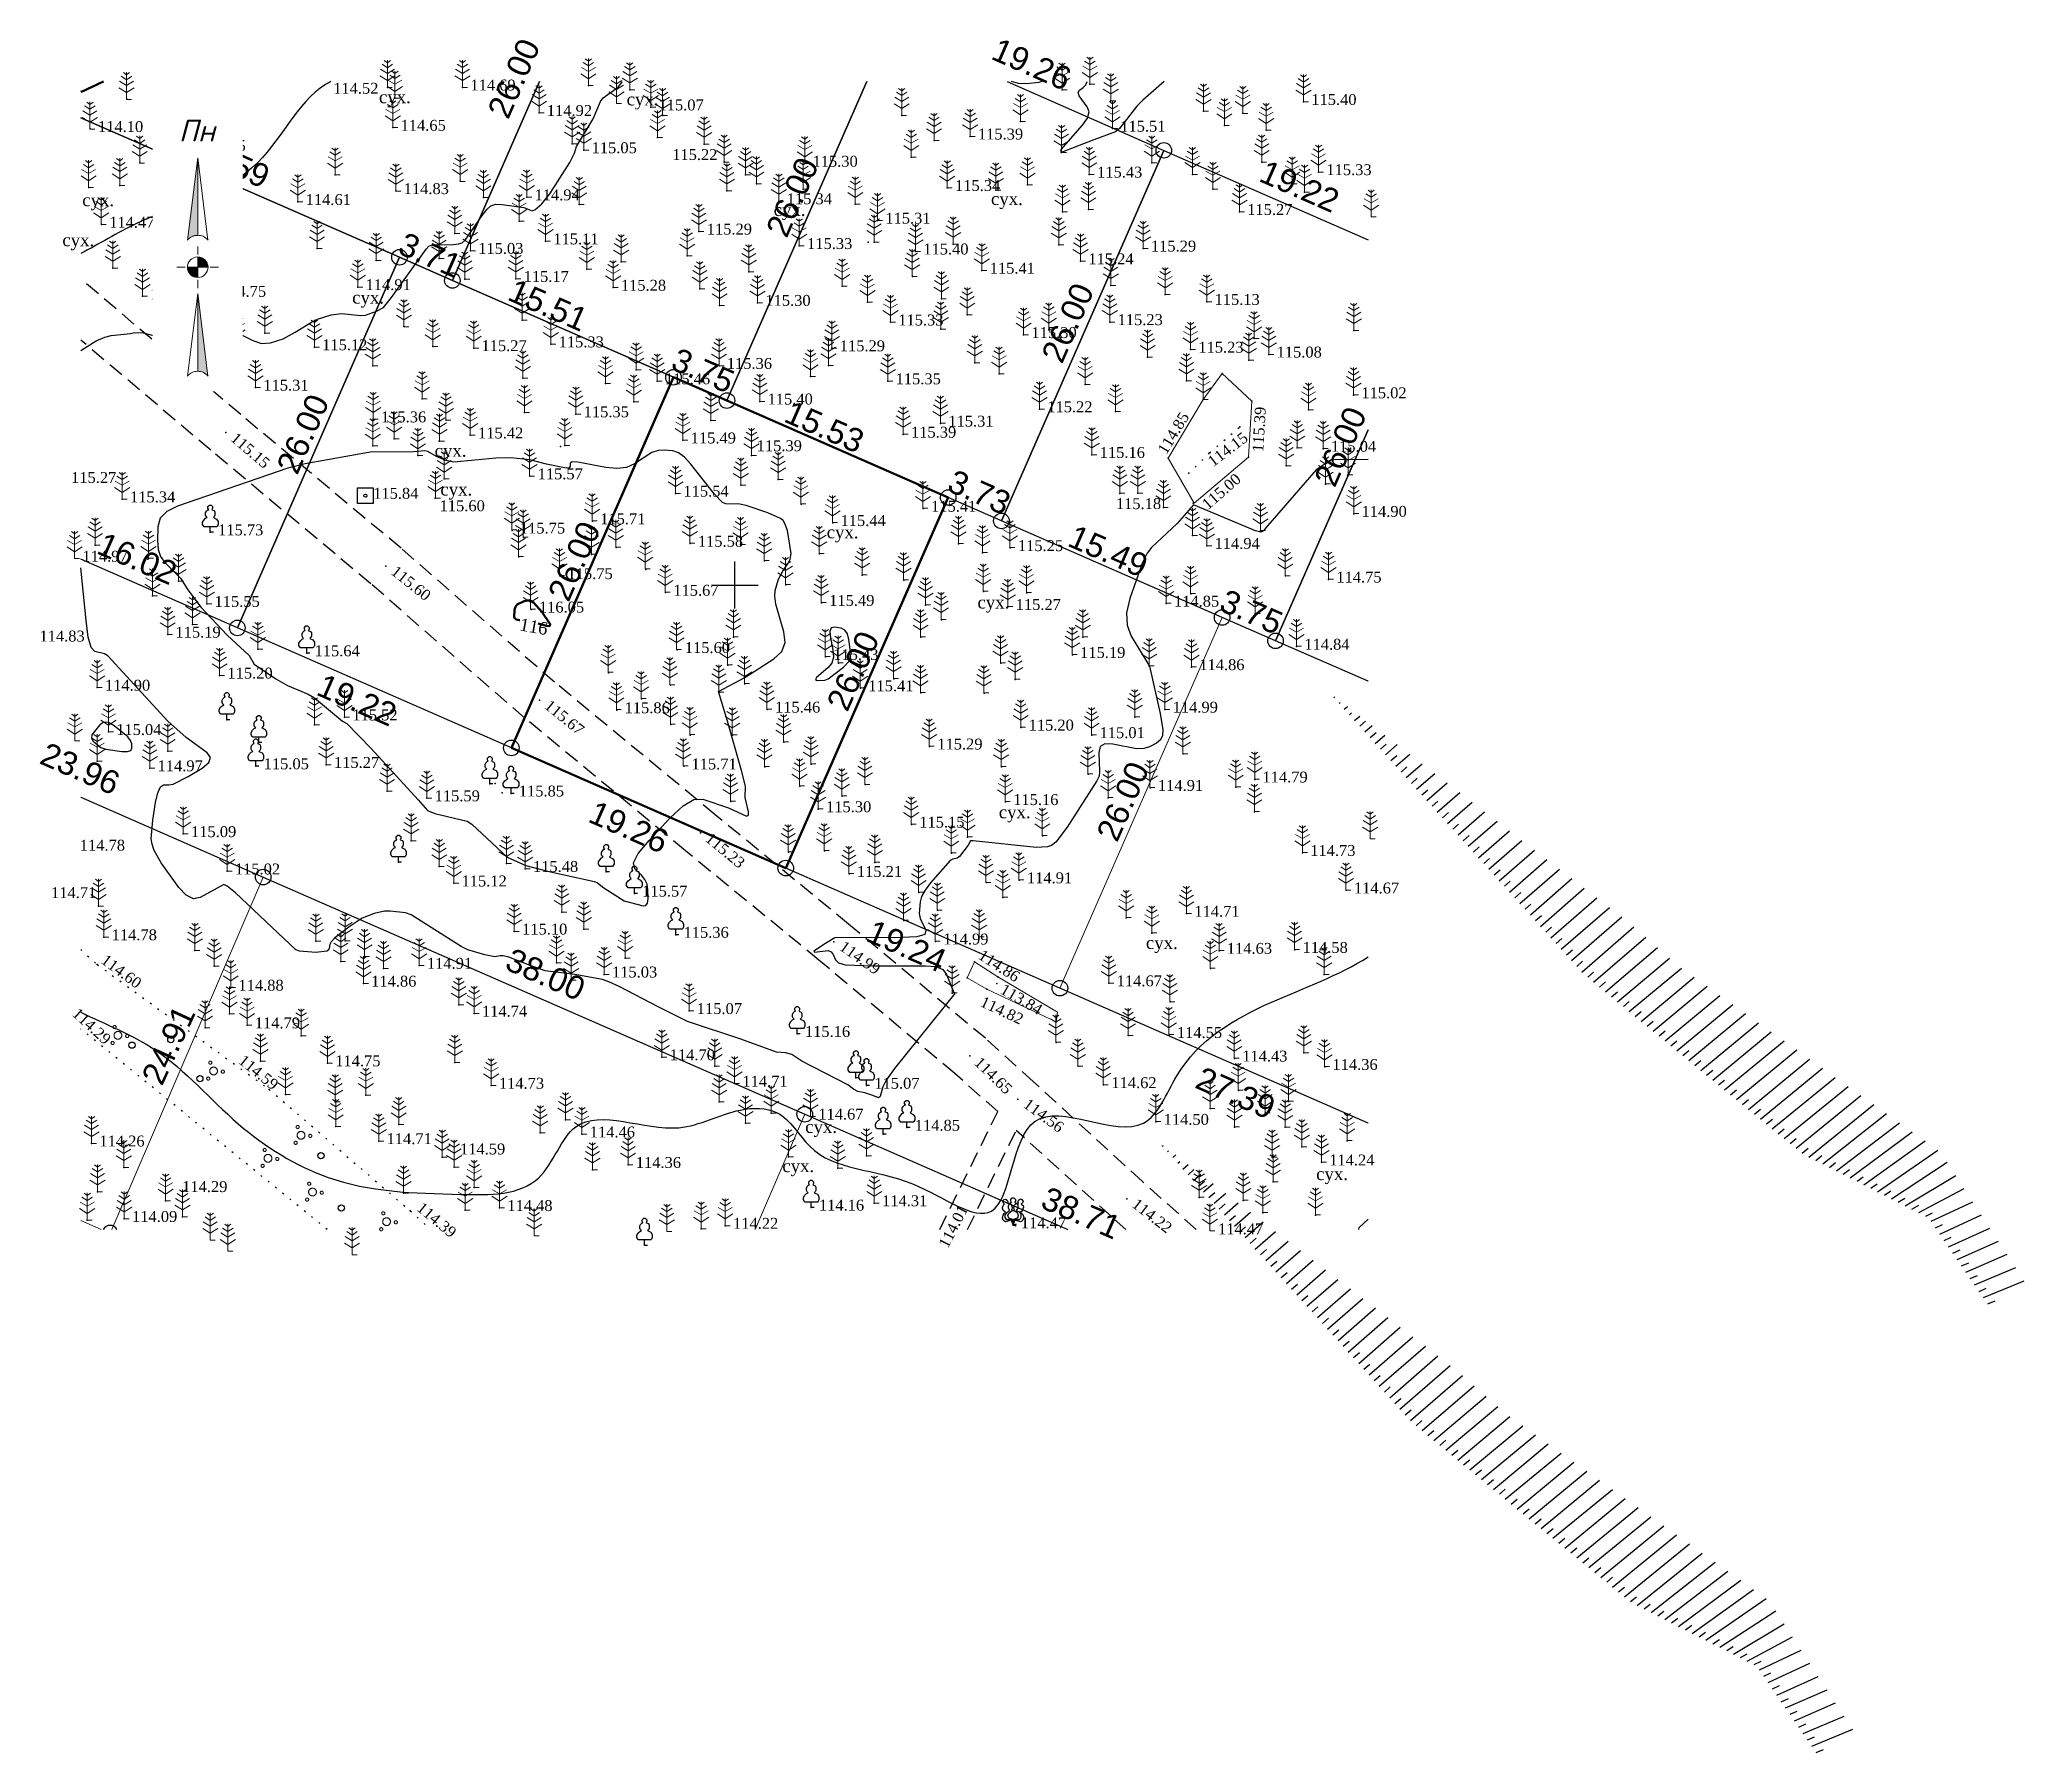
# Model space of a CAD drawing. Header units: millimetres. Extents: x 5405455 to 5405583, y 5524875 to 5524985.
import ezdxf
from ezdxf.enums import TextEntityAlignment as Align

# ---------------------------------------------------------------- set-up
doc = ezdxf.new("R2010")
doc.units = ezdxf.units.MM
doc.set_wipeout_variables(frame=1)
for name, pattern in [('DASHEDX2', [1.5, 1, -0.5]), ('HIDDEN', [0.5, 0, -0.5]), ('суцільна', [50, 50, 0])]:
    doc.linetypes.add(name, pattern=pattern)
for name, color, linetype, lineweight in [('#Лист (текст_ПН)', 250, 'Continuous', 0), ('#Штамп', 250, 'Continuous', 0), ('11900000', 1, 'Continuous', 30), ('Контур', 7, 'HIDDEN', 30), ('рельеф', 7, 'Continuous', 0), ('ТОЧКИ', 7, 'Continuous', 30), ('усл. знак', 7, 'суцільна', 20)]:
    doc.layers.add(name, color=color, linetype=linetype, lineweight=lineweight)
for name, color, linetype in [('SC007', 7, 'Continuous'), ('горизонтали', 42, 'Continuous'), ('дороги', 7, 'Continuous'), ('Ділянки_Межі', 10, 'Continuous'), ('надписи', 7, 'Continuous'), ('Откос', 7, 'Continuous'), ('отметки', 7, 'Continuous'), ('промеры', 185, 'Continuous'), ('Растительность', 7, 'Continuous')]:
    doc.layers.add(name, color=color, linetype=linetype)
doc.styles.get("Standard").update_dxf_attribs({"font": 'arial.ttf'})
doc.styles.add('times', font='times.ttf')
doc.styles.add('Мой_Топо', font='isocpeui.ttf')
doc.linetypes.add('канава 0', pattern='A,0.9,0,["|",Standard,S=0.25,R=0,X=0,Y=0],0.1', length=1)

msp = doc.modelspace()

# ---------------------------------------------------------------- texts
at = {"layer": 'горизонтали', "color": 32, "lineweight": 50, "style": 'times'}
msp.add_text('116', height=0.8, rotation=350.0513, dxfattribs=at).set_placement((5405486.26, 5524947.88, 181.07), align=Align.TOP_LEFT)
at = {"layer": 'надписи', "color": 7, "style": 'times'}
for p in [(5405477.13, 5524981.76, 111.86), (5405493.05, 5524981.62, 111.86), (5405458.06, 5524975.14, 111.86), (5405502.5, 5524974.51, 111.86), (5405516.47, 5524975.22, 111.86), (5405456.78, 5524972.57, 111.86), (5405464.7, 5524971.5, 111.86), (5405475.41, 5524968.88, 111.86), (5405480.71, 5524959.04, 111.86), (5405481.08, 5524956.55, 111.86), (5405505.91, 5524953.8, 111.86), (5405515.6, 5524949.29, 111.86), (5405516.97, 5524935.81, 111.86), (5405526.43, 5524927.41, 111.86), (5405504.53, 5524915.59, 111.86), (5405503.06, 5524913.07, 111.86), (5405537.37, 5524912.56, 111.86)]:
    msp.add_text('сух.', height=0.8, dxfattribs=at).set_placement(p, align=Align.TOP_LEFT)
at = {"layer": 'отметки', "color": 7, "style": 'times'}
for s, p in [('114.52', (5405474.19, 5524982.27, 114.52)), ('114.69', (5405483.01, 5524982.48, 114.69)), ('115.40', (5405537.06, 5524981.55, 115.4)), ('114.92', (5405487.92, 5524980.84, 114.92)), ('115.07', (5405495.1, 5524981.2, 115.07)), ('114.10', (5405459.07, 5524979.81, 114.1)), ('114.65', (5405478.52, 5524979.89, 114.65)), ('115.39', (5405515.63, 5524979.33, 115.39)), ('115.51', (5405524.78, 5524979.83, 115.51)), ('114.25', (5405465.66, 5524978.59, 114.25)), ('115.05', (5405490.8, 5524978.45, 115.05)), ('115.22', (5405495.98, 5524978.01, 115.22)), ('115.30', (5405505, 5524977.58, 115.3)), ('115.43', (5405523.29, 5524976.88, 115.43)), ('115.33', (5405538.03, 5524977.04, 115.33)), ('114.61', (5405472.42, 5524975.12, 114.61)), ('114.83', (5405478.72, 5524975.82, 114.83)), ('114.94', (5405487.13, 5524975.42, 114.94)), ('115.34', (5405503.34, 5524975.17, 115.34)), ('115.34', (5405514.16, 5524976.02, 115.34)), ('114.55', (5405465.45, 5524974.36, 114.55)), ('115.31', (5405509.68, 5524973.92, 115.31)), ('115.27', (5405532.94, 5524974.48, 115.27)), ('114.47', (5405459.79, 5524973.66, 114.47)), ('115.11', (5405488.34, 5524972.59, 115.11)), ('115.29', (5405498.2, 5524973.22, 115.29)), ('115.03', (5405483.51, 5524971.98, 115.03)), ('115.33', (5405504.65, 5524972.29, 115.33)), ('115.40', (5405512.12, 5524971.94, 115.4)), ('115.24', (5405522.73, 5524971.31, 115.24)), ('115.29', (5405526.75, 5524972.13, 115.29)), ('115.17', (5405486.43, 5524970.18, 115.17)), ('115.41', (5405516.39, 5524970.71, 115.41)), ('114.93', (5405462.43, 5524969.06, 114.93)), ('114.75', (5405466.97, 5524969.22, 114.75)), ('114.91', (5405476.27, 5524969.65, 114.91)), ('115.28', (5405492.68, 5524969.61, 115.28)), ('115.30', (5405501.97, 5524968.64, 115.3)), ('115.13', (5405530.84, 5524968.7, 115.13)), ('115.33', (5405510.51, 5524967.38, 115.33)), ('115.23', (5405524.61, 5524967.4, 115.23)), ('115.30', (5405519.07, 5524966.57, 115.3)), ('115.12', (5405473.48, 5524965.79, 115.12)), ('115.27', (5405483.72, 5524965.73, 115.27)), ('115.33', (5405488.68, 5524965.97, 115.33)), ('115.29', (5405506.75, 5524965.72, 115.29)), ('115.23', (5405529.8, 5524965.63, 115.23)), ('115.08', (5405534.83, 5524965.32, 115.08)), ('115.46', (5405495.51, 5524963.6, 115.46)), ('115.36', (5405499.49, 5524964.59, 115.36)), ('115.35', (5405510.34, 5524963.6, 115.35)), ('115.31', (5405469.7, 5524963.19, 115.31)), ('115.40', (5405502.11, 5524962.3, 115.4)), ('115.02', (5405540.28, 5524962.7, 115.02)), ('115.36', (5405477.26, 5524961.15, 115.36)), ('115.35', (5405490.29, 5524961.48, 115.35)), ('115.22', (5405520.09, 5524961.8, 115.22)), ('115.42', (5405483.5, 5524960.12, 115.42)), ('115.49', (5405497.17, 5524959.8, 115.49)), ('115.39', (5405511.33, 5524960.17, 115.39)), ('115.31', (5405513.73, 5524960.88, 115.31)), ('115.39', (5405501.41, 5524959.3, 115.39)), ('115.16', (5405523.46, 5524958.87, 115.16)), ('115.04', (5405538.32, 5524959.26, 115.04)), ('115.27', (5405457.34, 5524957.26, 115.27)), ('115.57', (5405487.33, 5524957.49, 115.57)), ('115.34', (5405461.13, 5524956.01, 115.34)), ('115.84', (5405476.76, 5524956.24, 115.84)), ('115.84', (5405476.76, 5524956.24, 115.84)), ('115.54', (5405496.7, 5524956.38, 115.54)), ('115.60', (5405481.03, 5524955.44, 115.6)), ('115.41', (5405512.62, 5524955.41, 115.41)), ('115.18', (5405524.5, 5524955.58, 115.18)), ('114.90', (5405540.29, 5524955.08, 114.9)), ('115.73', (5405466.79, 5524953.89, 115.73)), ('115.75', (5405486.19, 5524954.01, 115.75)), ('115.71', (5405491.35, 5524954.6, 115.71)), ('115.44', (5405506.8, 5524954.49, 115.44)), ('114.97', (5405458.07, 5524952.2, 114.97)), ('115.58', (5405497.63, 5524953.16, 115.58)), ('115.25', (5405518.2, 5524952.88, 115.25)), ('114.94', (5405530.84, 5524953.02, 114.94)), ('115.75', (5405489.25, 5524951.08, 115.75)), ('114.75', (5405538.67, 5524950.86, 114.75)), ('115.67', (5405496.05, 5524950.01, 115.67)), ('115.55', (5405466.56, 5524949.29, 115.55)), ('116.05', (5405487.41, 5524948.93, 116.05)), ('115.49', (5405506.07, 5524949.36, 115.49)), ('115.27', (5405518.06, 5524949.1, 115.27)), ('114.85', (5405528.23, 5524949.31, 114.85)), ('114.83', (5405455.31, 5524947.07, 114.83)), ('115.19', (5405464.05, 5524947.32, 115.19)), ('115.64', (5405472.99, 5524946.12, 115.64)), ('115.60', (5405496.79, 5524946.33, 115.6)), ('115.43', (5405506.33, 5524945.88, 115.43)), ('115.19', (5405522.2, 5524946.01, 115.19)), ('114.84', (5405536.61, 5524946.54, 114.84)), ('115.20', (5405467.39, 5524944.69, 115.2)), ('114.86', (5405529.86, 5524945.23, 114.86)), ('114.90', (5405459.52, 5524943.91, 114.9)), ('115.41', (5405508.58, 5524943.87, 115.41)), ('115.52', (5405475.42, 5524942, 115.52)), ('115.86', (5405492.92, 5524942.46, 115.86)), ('115.46', (5405502.59, 5524942.5, 115.46)), ('114.99', (5405528.15, 5524942.5, 114.98)), ('115.04', (5405460.24, 5524941.06, 115.04)), ('115.20', (5405518.89, 5524941.35, 115.2)), ('115.01', (5405523.45, 5524940.86, 115.01)), ('115.29', (5405513.02, 5524940.13, 115.29)), ('114.97', (5405462.9, 5524938.73, 114.97)), ('115.05', (5405469.72, 5524938.86, 115.05)), ('115.27', (5405474.24, 5524938.95, 115.27)), ('115.71', (5405497.22, 5524938.85, 115.71)), ('115.59', (5405480.71, 5524936.8, 115.59)), ('115.85', (5405486.12, 5524937.11, 115.85)), ('114.91', (5405527.2, 5524937.47, 114.91)), ('114.79', (5405533.92, 5524938.01, 114.79)), ('115.30', (5405505.87, 5524936.1, 115.3)), ('115.16', (5405517.9, 5524936.56, 115.16)), ('115.09', (5405465.05, 5524934.5, 115.09)), ('115.15', (5405511.86, 5524935.11, 115.15)), ('114.78', (5405457.9, 5524933.63, 114.78)), ('114.73', (5405536.99, 5524933.29, 114.73)), ('115.02', (5405467.87, 5524932.1, 115.02)), ('115.48', (5405487.03, 5524932.26, 115.48)), ('115.21', (5405507.85, 5524931.94, 115.21)), ('114.71', (5405456.05, 5524930.58, 114.71)), ('115.12', (5405482.44, 5524931.33, 115.12)), ('115.57', (5405494.05, 5524930.68, 115.57)), ('114.91', (5405518.78, 5524931.53, 114.91)), ('114.67', (5405539.8, 5524930.88, 114.67)), ('114.71', (5405529.54, 5524929.38, 114.71)), ('114.78', (5405459.95, 5524927.87, 114.78)), ('115.10', (5405486.33, 5524928.24, 115.1)), ('115.36', (5405496.71, 5524928.03, 115.36)), ('114.99', (5405513.4, 5524927.6, 114.99)), ('114.63', (5405531.63, 5524927, 114.63)), ('114.58', (5405536.5, 5524927.06, 114.58)), ('114.91', (5405480.21, 5524926.04, 114.91)), ('115.03', (5405492.11, 5524925.48, 115.03)), ('114.88', (5405468.1, 5524924.63, 114.88)), ('114.86', (5405476.63, 5524924.89, 114.86)), ('114.67', (5405524.55, 5524924.91, 114.67)), ('114.74', (5405483.75, 5524922.96, 114.74)), ('115.07', (5405497.56, 5524923.13, 115.07)), ('114.79', (5405469.15, 5524922.21, 114.79)), ('115.16', (5405504.51, 5524921.66, 115.16)), ('114.55', (5405528.42, 5524921.59, 114.55)), ('114.75', (5405474.32, 5524919.77, 114.75)), ('114.70', (5405495.82, 5524920.16, 114.7)), ('114.43', (5405532.62, 5524920.08, 114.43)), ('114.36', (5405538.42, 5524919.54, 114.36)), ('114.73', (5405484.84, 5524918.33, 114.73)), ('114.71', (5405500.49, 5524918.46, 114.71)), ('115.07', (5405508.97, 5524918.33, 115.07)), ('114.62', (5405524.21, 5524918.37, 114.62)), ('114.67', (5405505.37, 5524916.35, 114.67)), ('114.46', (5405490.68, 5524915.2, 114.46)), ('114.85', (5405511.57, 5524915.63, 114.85)), ('114.50', (5405527.57, 5524916.01, 114.5)), ('114.26', (5405459.16, 5524914.62, 114.26)), ('114.71', (5405477.62, 5524914.77, 114.7)), ('114.59', (5405482.34, 5524914.11, 114.59)), ('114.36', (5405493.64, 5524913.24, 114.36)), ('114.24', (5405538.21, 5524913.4, 114.24)), ('114.29', (5405464.48, 5524911.69, 114.29)), ('114.48', (5405485.38, 5524910.47, 114.48)), ('114.16', (5405505.41, 5524910.5, 114.16)), ('114.31', (5405509.47, 5524910.78, 114.31)), ('114.09', (5405461.26, 5524909.77, 114.09)), ('114.22', (5405499.89, 5524909.33, 114.22)), ('114.47', (5405518.39, 5524909.36, 114.47)), ('114.47', (5405531.06, 5524908.97, 114.47))]:
    msp.add_text(s, height=0.7, dxfattribs=at).set_placement(p, align=Align.TOP_LEFT)
for s, rotation, p in [('114.85', 58.8843, (5405527.14, 5524958.7, 114.85)), ('115.39', 86.6615, (5405533.27, 5524958.57, 115.39)), ('114.15', 37.258, (5405530.32, 5524958.12, 114.15)), ('115.15', 319.4816, (5405467.99, 5524959.86, 115.15)), ('115.00', 40.8254, (5405529.95, 5524955.33, 115)), ('115.60', 321.209, (5405478.28, 5524951.3, 115.6)), ('115.67', 320.8052, (5405488.15, 5524942.68, 115.67)), ('115.23', 320.3965, (5405498.49, 5524934.14, 115.23)), ('114.99', 324.6159, (5405507.07, 5524927.18, 114.99)), ('114.60', 323.4501, (5405459.62, 5524926.32, 114.61)), ('114.86', 326.9815, (5405515.97, 5524926.62, 114.86)), ('113.84', 329.8078, (5405517.35, 5524924.41, 113.84)), ('114.29', 317.5161, (5405457.83, 5524922.89, 114.29)), ('114.82', 334.8638, (5405516.01, 5524923.6, 114.82)), ('114.59', 321.0476, (5405468.48, 5524919.87, 114.59)), ('114.65', 315.6218, (5405515.83, 5524919.75, 114.65)), ('114.56', 323.599, (5405518.9, 5524917.06, 114.56)), ('114.39', 320.2657, (5405479.95, 5524910.4, 114.39)), ('114.01', 62.7874, (5405513.07, 5524907.65, 114.01)), ('114.22', 322.0994, (5405525.9, 5524910.64, 114.22))]:
    msp.add_text(s, height=0.7, rotation=rotation, dxfattribs=at).set_placement(p, align=Align.TOP_LEFT)
at = {"layer": 'промеры', "char_height": 1.5, "attachment_point": 1}
for s, insert, rotation in [('26.00', (5405484.06, 5524980.46), 66.3795), ('19.26', (5405516.99, 5524985.21), 336.3558), ('26.59', (5405465.46, 5524978.93), 336.3558), ('26.00', (5405501.96, 5524972.83, 107.24), 66.3795), ('19.22', (5405534.21, 5524977.36), 336.3558), ('3.71', (5405478.86, 5524972.72), 336.3558), ('15.51', (5405485.91, 5524969.73), 336.3558), ('26.00', (5405519.66, 5524964.75), 66.3795), ('3.75', (5405496.4, 5524965.29), 336.3558), ('26.00', (5405470.5, 5524957.61), 66.3795), ('15.53', (5405503.67, 5524961.91), 336.3558), ('26.00', (5405537.19, 5524956.8), 66.3795), ('3.73', (5405514.16, 5524957.47), 336.3558), ('26.00', (5405487.94, 5524949.44), 66.3795), ('15.49', (5405521.91, 5524953.92), 336.3558), ('16.02', (5405459.5, 5524953.44), 336.3558), ('3.75', (5405531.65, 5524949.78), 336.3558), ('26.00', (5405505.86, 5524942.38), 66.3795), ('19.22', (5405473.62, 5524944.35), 336.3558), ('23.96', (5405455.83, 5524939.94), 336.3558), ('26.00', (5405523.2, 5524934), 66.3795), ('19.26', (5405491.09, 5524936.19), 336.3558), ('19.24', (5405508.95, 5524928.54), 336.3558), ('38.00', (5405485.74, 5524926.72), 336.3558), ('24.91', (5405461.82, 5524918.38), 65.2155), ('27.39', (5405530.1, 5524919.1), 336.3558), ('38.71', (5405520.17, 5524911.39), 336.3558)]:
    msp.add_mtext(s, dxfattribs=dict(at, insert=insert, rotation=rotation))

# ---------------------------------------------------------------- blocks, each defined once
blk = doc.blocks.new('SYMBOL902')
at = {"layer": 'SC007'}
blk.add_lwpolyline([(-1.25, -1.25), (-1.25, 1.25), (1.25, 1.25), (1.25, -1.25)], close=True, dxfattribs=at)
blk.add_circle((0, 0), 0.25, dxfattribs=at)
blk = doc.blocks.new('A$C51FE15A3')
at = {"layer": 'Растительность', "color": 94, "lineweight": 0}
for points in [[(-0.34, 1.49), (0, 1.27), (0.34, 1.49)], [(-0.2, 1.73), (0, 1.58), (0.2, 1.73)], [(0, 1.75), (0, 0), (0.32, 0)], [(-0.49, 0.75), (0, 0.44), (0.49, 0.75)], [(-0.45, 1.17), (0, 0.9), (0.45, 1.17)]]:
    blk.add_lwpolyline(points, dxfattribs=at)
blk = doc.blocks.new('A$C2ACB5305')
at = {"layer": 'Растительность'}
blk.add_lwpolyline([(0.2, 0), (0.2, 0), (0, 0), (0, 0.35), (-0.4, 0.35), (-0.5, 0.5), (-0.5, 0.65), (-0.4, 0.8), (-0.3, 0.9), (-0.2, 0.95), (-0.25, 1), (-0.3, 1.1), (-0.3, 1.25), (-0.25, 1.35), (-0.15, 1.45), (-0.1, 1.45), (-0.15, 1.55), (-0.15, 1.65), (-0.05, 1.75), (0.05, 1.75), (0.15, 1.65), (0.15, 1.55), (0.1, 1.45), (0.25, 1.4), (0.3, 1.3), (0.3, 1.1), (0.25, 1), (0.2, 0.95), (0.4, 0.85), (0.5, 0.7), (0.5, 0.5), (0.45, 0.4), (0.4, 0.35), (0, 0.35)], dxfattribs=at)
blk = doc.blocks.new('A$C72385B22')
at = {"layer": 'усл. знак'}
for centre, radius in [((0, 0), 0.625), ((-0.02, 1.49), 0.25), ((-1.29, -0.64), 0.25), ((1.28, -0.76), 0.25)]:
    blk.add_circle(centre, radius, dxfattribs=at)
blk = doc.blocks.new('Geo_Otkos_1', base_point=(5406079.34, 5525314.65, 108.81))
at = {"color": 0, "lineweight": -2}
for p, q in [((5406080, 5525313.91, 108.81), (5406080.07, 5525313.96, 108.81)), ((5406080.34, 5525313.54, 108.81), (5406080.4, 5525313.6, 108.81)), ((5406080.67, 5525313.18, 108.81), (5406080.87, 5525313.35, 108.81)), ((5406081, 5525312.81, 108.81), (5406081.13, 5525312.93, 108.81)), ((5406081.33, 5525312.44, 108.81), (5406081.67, 5525312.73, 108.81)), ((5406081.66, 5525312.07, 108.81), (5406082.04, 5525312.4, 108.81)), ((5406082, 5525311.71, 108.81), (5406082.47, 5525312.12, 108.81)), ((5406082.33, 5525311.34, 108.81), (5406082.71, 5525311.67, 108.81)), ((5406082.66, 5525310.97, 108.81), (5406083.27, 5525311.5, 108.81)), ((5406082.99, 5525310.6, 108.81), (5406083.37, 5525310.93, 108.81)), ((5406083.33, 5525310.24, 108.81), (5406084.08, 5525310.89, 108.81)), ((5406083.66, 5525309.87, 108.81), (5406084.04, 5525310.2, 108.81)), ((5406083.99, 5525309.5, 108.81), (5406084.88, 5525310.27, 108.81)), ((5406084.32, 5525309.13, 108.81), (5406084.7, 5525309.46, 108.81)), ((5406084.65, 5525308.77, 108.81), (5406085.68, 5525309.66, 108.81)), ((5406084.99, 5525308.4, 108.81), (5406085.36, 5525308.73, 108.81)), ((5406085.32, 5525308.03, 108.81), (5406086.48, 5525309.04, 108.81)), ((5406085.65, 5525307.66, 108.81), (5406086.03, 5525307.99, 108.81)), ((5406085.98, 5525307.3, 108.81), (5406087.28, 5525308.43, 108.81)), ((5406086.32, 5525306.93, 108.81), (5406086.69, 5525307.26, 108.81)), ((5406086.65, 5525306.56, 108.81), (5406088.09, 5525307.81, 108.81)), ((5406087.31, 5525305.83, 108.81), (5406088.89, 5525307.2, 108.81)), ((5406086.98, 5525306.19, 108.81), (5406087.36, 5525306.52, 108.81)), ((5406087.64, 5525305.46, 108.81), (5406088.02, 5525305.79, 108.81)), ((5406087.98, 5525305.09, 108.81), (5406089.69, 5525306.58, 108.81)), ((5406088.64, 5525304.36, 108.81), (5406090.49, 5525305.97, 108.81)), ((5406088.31, 5525304.72, 108.81), (5406088.69, 5525305.05, 108.81)), ((5406088.97, 5525303.99, 108.81), (5406089.35, 5525304.32, 108.81)), ((5406089.3, 5525303.62, 108.81), (5406091.29, 5525305.35, 108.81)), ((5406089.97, 5525302.89, 108.81), (5406092.09, 5525304.74, 108.81)), ((5406089.64, 5525303.26, 108.81), (5406090.01, 5525303.58, 108.81)), ((5406090.63, 5525302.15, 108.81), (5406092.9, 5525304.12, 108.81)), ((5406091.3, 5525301.42, 108.81), (5406093.7, 5525303.51, 108.81)), ((5406091.96, 5525300.68, 108.81), (5406094.5, 5525302.89, 108.81)), ((5406090.3, 5525302.52, 108.81), (5406090.68, 5525302.85, 108.81)), ((5406090.97, 5525301.79, 108.81), (5406091.34, 5525302.11, 108.81)), ((5406092.63, 5525299.95, 108.81), (5406095.3, 5525302.28, 108.81)), ((5406093.29, 5525299.21, 108.81), (5406096.1, 5525301.66, 108.81)), ((5406091.63, 5525301.05, 108.81), (5406092.01, 5525301.38, 108.81)), ((5406092.29, 5525300.32, 108.81), (5406092.67, 5525300.64, 108.81)), ((5406093.95, 5525298.48, 108.81), (5406096.91, 5525301.05, 108.81)), ((5406094.62, 5525297.74, 108.81), (5406097.71, 5525300.43, 108.81)), ((5406092.96, 5525299.58, 108.81), (5406093.34, 5525299.91, 108.81)), ((5406093.62, 5525298.85, 108.81), (5406094, 5525299.17, 108.81)), ((5406095.28, 5525297.01, 108.81), (5406098.51, 5525299.82, 108.81)), ((5406095.95, 5525296.27, 108.81), (5406099.29, 5525299.18, 108.81)), ((5406094.29, 5525298.11, 108.81), (5406094.66, 5525298.44, 108.81)), ((5406096.7, 5525295.63, 108.81), (5406100.05, 5525298.51, 108.81)), ((5406097.46, 5525295, 108.81), (5406100.81, 5525297.85, 108.81)), ((5406094.95, 5525297.38, 108.81), (5406095.33, 5525297.7, 108.81)), ((5406095.62, 5525296.64, 108.81), (5406095.99, 5525296.97, 108.81)), ((5406098.23, 5525294.37, 108.81), (5406101.57, 5525297.18, 108.81)), ((5406098.99, 5525293.74, 108.81), (5406102.34, 5525296.53, 108.81)), ((5406096.32, 5525295.94, 108.81), (5406096.69, 5525296.27, 108.81)), ((5406097.08, 5525295.31, 108.81), (5406097.46, 5525295.64, 108.81)), ((5406099.76, 5525293.11, 108.81), (5406103.17, 5525295.94, 108.81)), ((5406100.52, 5525292.48, 108.81), (5406103.99, 5525295.36, 108.81)), ((5406097.85, 5525294.68, 108.81), (5406098.23, 5525295.01, 108.81)), ((5406098.61, 5525294.06, 108.81), (5406098.99, 5525294.38, 108.81)), ((5406101.29, 5525291.85, 108.81), (5406104.81, 5525294.78, 108.81)), ((5406102.05, 5525291.22, 108.81), (5406105.64, 5525294.19, 108.81)), ((5406099.37, 5525293.43, 108.81), (5406099.76, 5525293.75, 108.81)), ((5406100.14, 5525292.8, 108.81), (5406100.52, 5525293.12, 108.81)), ((5406102.82, 5525290.59, 108.81), (5406106.46, 5525293.61, 108.81)), ((5406103.58, 5525289.96, 108.81), (5406107.29, 5525293.02, 108.81)), ((5406100.9, 5525292.17, 108.81), (5406101.29, 5525292.49, 108.81)), ((5406101.67, 5525291.54, 108.81), (5406102.05, 5525291.86, 108.81)), ((5406104.35, 5525289.33, 108.81), (5406108.11, 5525292.44, 108.81)), ((5406105.11, 5525288.71, 108.81), (5406108.94, 5525291.85, 108.81)), ((5406102.43, 5525290.91, 108.81), (5406102.82, 5525291.23, 108.81)), ((5406103.2, 5525290.28, 108.81), (5406103.58, 5525290.6, 108.81)), ((5406105.88, 5525288.08, 108.81), (5406109.76, 5525291.27, 108.81)), ((5406106.65, 5525287.45, 108.81), (5406110.58, 5525290.68, 108.81)), ((5406103.96, 5525289.65, 108.81), (5406104.35, 5525289.97, 108.81)), ((5406104.73, 5525289.02, 108.81), (5406105.12, 5525289.34, 108.81)), ((5406107.42, 5525286.83, 108.81), (5406111.41, 5525290.1, 108.81)), ((5406108.18, 5525286.2, 108.81), (5406112.23, 5525289.51, 108.81)), ((5406108.95, 5525285.58, 108.81), (5406113.06, 5525288.93, 108.81)), ((5406105.5, 5525288.39, 108.81), (5406105.88, 5525288.71, 108.81)), ((5406106.27, 5525287.77, 108.81), (5406106.65, 5525288.09, 108.81)), ((5406109.72, 5525284.95, 108.81), (5406113.88, 5525288.35, 108.81)), ((5406110.53, 5525284.39, 108.81), (5406114.71, 5525287.76, 108.81)), ((5406107.03, 5525287.14, 108.81), (5406107.42, 5525287.46, 108.81)), ((5406107.8, 5525286.52, 108.81), (5406108.19, 5525286.83, 108.81)), ((5406111.42, 5525283.95, 108.81), (5406115.53, 5525287.18, 108.81)), ((5406112.3, 5525283.5, 108.81), (5406116.35, 5525286.59, 108.81)), ((5406108.57, 5525285.89, 108.81), (5406108.95, 5525286.21, 108.81)), ((5406109.33, 5525285.26, 108.81), (5406109.72, 5525285.58, 108.81)), ((5406113.18, 5525283.05, 108.81), (5406117.18, 5525286.01, 108.81)), ((5406114.07, 5525282.6, 108.81), (5406118, 5525285.43, 108.81)), ((5406110.1, 5525284.64, 108.81), (5406110.49, 5525284.95, 108.81)), ((5406110.97, 5525284.17, 108.81), (5406111.36, 5525284.48, 108.81)), ((5406111.86, 5525283.72, 108.81), (5406112.25, 5525284.03, 108.81)), ((5406114.95, 5525282.16, 108.81), (5406118.82, 5525284.84, 108.81)), ((5406115.84, 5525281.71, 108.81), (5406119.43, 5525284.05, 108.81)), ((5406112.74, 5525283.28, 108.81), (5406113.14, 5525283.58, 108.81)), ((5406113.63, 5525282.83, 108.81), (5406114.03, 5525283.12, 108.81)), ((5406114.51, 5525282.38, 108.81), (5406114.92, 5525282.67, 108.81)), ((5406116.72, 5525281.26, 108.81), (5406119.98, 5525283.21, 108.81)), ((5406115.39, 5525281.93, 108.81), (5406115.81, 5525282.21, 108.81)), ((5406116.28, 5525281.49, 108.81), (5406116.7, 5525281.75, 108.81)), ((5406117.16, 5525281.04, 108.81), (5406117.6, 5525281.29, 108.81)), ((5406117.6, 5525280.82, 108.81), (5406120.52, 5525282.37, 108.81)), ((5406118.39, 5525280.26, 108.81), (5406121.07, 5525281.52, 108.81)), ((5406118.05, 5525280.59, 108.81), (5406118.49, 5525280.81, 108.81)), ((5406118.67, 5525279.85, 108.81), (5406119.12, 5525280.06, 108.81)), ((5406118.95, 5525279.44, 108.81), (5406121.62, 5525280.68, 108.81)), ((5406119.23, 5525279.03, 108.81), (5406119.68, 5525279.24, 108.81)), ((5406119.51, 5525278.62, 108.81), (5406122.17, 5525279.83, 108.81)), ((5406120.07, 5525277.81, 108.81), (5406122.73, 5525278.98, 108.81)), ((5406119.79, 5525278.21, 108.81), (5406120.25, 5525278.42, 108.81)), ((5406120.35, 5525277.4, 108.81), (5406120.81, 5525277.6, 108.81)), ((5406120.63, 5525276.99, 108.81), (5406123.28, 5525278.14, 108.81)), ((5406120.91, 5525276.58, 108.81), (5406121.37, 5525276.78, 108.81)), ((5406121.19, 5525276.17, 108.81), (5406123.83, 5525277.29, 108.81)), ((5406121.75, 5525275.36, 108.81), (5406124.38, 5525276.44, 108.81)), ((5406121.47, 5525275.76, 108.81), (5406121.93, 5525275.96, 108.81)), ((5406122.03, 5525274.95, 108.81), (5406122.5, 5525275.14, 108.81))]:
    blk.add_line(p, q, dxfattribs=at)
blk = doc.blocks.new('*U6')
at = {"color": 0}
for points in [[(-0.113, 0), (-0.109, -0.029), (-0.097, -0.056)], [(-0.113, 0), (-0.097, -0.056), (0, 0)], [(-0.097, -0.056), (0, -0.113), (0, 0)], [(-0.097, -0.056), (-0.08, -0.08), (-0.056, -0.097)], [(-0.097, -0.056), (-0.056, -0.097), (0, -0.113)], [(-0.056, -0.097), (-0.029, -0.109), (0, -0.113)]]:
    blk.add_solid(points, dxfattribs=at)
blk = doc.blocks.new('*U7')
at = {"color": 0}
for points in [[(0, 0), (0.097, 0.056), (0, 0.113)], [(0.097, 0.056), (0.029, 0.109), (0, 0.113)], [(0, 0), (0.113, 0), (0.097, 0.056)], [(0.097, 0.056), (0.056, 0.097), (0.029, 0.109)], [(0.097, 0.056), (0.08, 0.08), (0.056, 0.097)], [(0.113, 0), (0.109, 0.029), (0.097, 0.056)]]:
    blk.add_solid(points, dxfattribs=at)
blk = doc.blocks.new('*U8')
at = {"color": 0}
for points in [[(0, -1.136), (0.021, -1.138), (0, -0.288)], [(0.021, -1.138), (0.042, -1.142), (0, -0.288)], [(0.042, -1.142), (0.062, -1.15), (0, -0.288)], [(0.062, -1.15), (0.081, -1.16), (0, -0.288)], [(0.081, -1.16), (0.098, -1.173), (0, -0.288)], [(0.098, -1.173), (0.113, -1.188), (0, -0.288)]]:
    blk.add_solid(points, dxfattribs=at)
blk = doc.blocks.new('*U9')
at = {"color": 0}
for points in [[(-0.113, 0.297), (-0.098, 0.312), (0, 1.197)], [(-0.098, 0.312), (-0.081, 0.325), (0, 1.197)], [(-0.081, 0.325), (-0.062, 0.335), (0, 1.197)], [(-0.062, 0.335), (-0.042, 0.343), (0, 1.197)], [(-0.042, 0.343), (-0.021, 0.347), (0, 1.197)], [(-0.021, 0.347), (0, 0.349), (0, 1.197)]]:
    blk.add_solid(points, dxfattribs=at)
blk = doc.blocks.new('#Північ')
at = {"color": 7}
blk.add_wipeout([(-2.9, 10.63), (2.9, 10.63), (2.9, -7.98), (-2.9, -7.98)], dxfattribs=at).dxf.layer = '#Лист (текст_ПН)'
at = {"layer": '#Лист (текст_ПН)'}
for p, q in [((-0.66, 1.75), (0, 7.04)), ((0, 7.04), (0, 2.05)), ((0, 7.04), (0.66, 1.75)), ((0, 1.34), (0, 0.81)), ((-1.34, 0), (-0.81, 0)), ((-0.66, 0), (0.66, 0)), ((0, 0.66), (0, -0.66)), ((1.34, 0), (0.81, 0)), ((0, -1.34), (0, -0.81)), ((-0.66, -6.99), (0, -1.69)), ((0, -1.69), (0.66, -6.99)), ((0, -1.69), (0, -6.69))]:
    blk.add_line(p, q, dxfattribs=at)
at = {"layer": '#Лист (текст_ПН)', "flags": 128}
for points in [[(0, 7.04), (-0.66, 1.75, -0.218585), (0, 2.05)], [(0, 0), (-0.66, 0, 0.414214), (0, -0.66)]]:
    blk.add_lwpolyline(points, format="xyb", close=True, dxfattribs=at)
at = {"layer": '#Лист (текст_ПН)'}
blk.add_circle((0, 0), 0.662, dxfattribs=at)
for centre in [(0, 1.18), (0, -7.56)]:
    blk.add_arc(centre, 0.874, 40.6798, 139.3202, dxfattribs=at)
at = {"layer": '#Лист (текст_ПН)', "xscale": 5.883850111352785, "yscale": 5.883850111352785, "zscale": 5.883850111352785}
for name in ['*U9', '*U6', '*U7', '*U8']:
    blk.add_blockref(name, (0, 0), dxfattribs=at)
at = {"layer": '#Лист (текст_ПН)', "style": 'Мой_Топо'}
blk.add_text('Пн', height=1.4, dxfattribs=at).set_placement((-1.22, 8.08))

# ---------------------------------------------------------------- linework, layer by layer
at = {"layer": '11900000', "color": 7}
for points in [[(5405500, 5524948.5, 0), (5405500, 5524951.5, 0)], [(5405500, 5524948.5, 0), (5405500, 5524951.5, 0)], [(5405498.5, 5524950, 0), (5405501.5, 5524950, 0)], [(5405498.5, 5524950, 0), (5405501.5, 5524950, 0)]]:
    msp.add_polyline3d(points, dxfattribs=at)
at = {"layer": 'горизонтали', "color": 32}
for points in [[(5405457.96, 5524965.08, 115), (5405458.96, 5524965.68, 115), (5405459.52, 5524965.93, 115), (5405459.92, 5524966.03, 115), (5405461.15, 5524966.16, 115), (5405461.43, 5524966.23, 115), (5405461.97, 5524966.2, 115), (5405463.02, 5524965.92, 115), (5405463.45, 5524965.85, 115), (5405463.88, 5524965.91, 115), (5405464.3, 5524966.1, 115), (5405464.93, 5524966.46, 115), (5405465.36, 5524966.64, 115), (5405465.82, 5524966.69, 115), (5405466.3, 5524966.6, 115), (5405467.72, 5524966.19, 115), (5405467.84, 5524966.19, 115), (5405467.96, 5524966.24, 115), (5405469.02, 5524965.71, 115), (5405469.58, 5524965.52, 115), (5405470.15, 5524965.57, 115), (5405470.97, 5524965.81, 115), (5405471.75, 5524966.24, 115), (5405472.8, 5524966.9, 115), (5405473.19, 5524967.09, 115), (5405474.06, 5524967.36, 115), (5405474.75, 5524967.45, 115), (5405475.95, 5524967.32, 115), (5405476.26, 5524967.35, 115), (5405476.98, 5524967.59, 115), (5405477.43, 5524967.84, 115), (5405477.93, 5524968.47, 115), (5405480.17, 5524971.59, 115), (5405480.34, 5524971.77, 115), (5405480.55, 5524971.87, 115), (5405481.9, 5524971.89, 115), (5405482.25, 5524971.92, 115), (5405482.47, 5524971.99, 115), (5405482.68, 5524972.15, 115), (5405483.77, 5524973.74, 115), (5405484.08, 5524974.15, 115), (5405484.32, 5524974.36, 115), (5405484.65, 5524974.47, 115), (5405485.06, 5524974.46, 115), (5405486.44, 5524974.25, 115), (5405486.98, 5524974.05, 115), (5405487.14, 5524974.11, 115), (5405487.61, 5524974.49, 115), (5405488.12, 5524975.13, 115), (5405489.4, 5524977.14, 115), (5405489.71, 5524977.76, 115), (5405489.83, 5524978.17, 115), (5405490.91, 5524979.96, 115), (5405491.38, 5524981.07, 115), (5405491.55, 5524981.3, 115), (5405492.51, 5524982, 115), (5405492.74, 5524982.29, 115), (5405492.76, 5524982.35, 115)], [(5405519.74, 5524982.35, 115.5), (5405519.54, 5524982.3, 115.5), (5405518.75, 5524982.21, 115.5), (5405518.23, 5524982.22, 115.5), (5405517.78, 5524982.35, 115.5)], [(5405527.6, 5524982.35, 115.5), (5405526.23, 5524981.16, 115.5), (5405525.84, 5524980.78, 115.5), (5405524.73, 5524979.33, 115.5), (5405524.47, 5524979.12, 115.5), (5405523.09, 5524978.61, 115.5), (5405520.99, 5524977.79, 115.5), (5405520.99, 5524977.98, 115.5), (5405522.35, 5524979.54, 115.5), (5405522.68, 5524980.01, 115.5), (5405522.79, 5524980.4, 115.5), (5405522.66, 5524980.73, 115.5), (5405522.13, 5524981.43, 115.5), (5405522.08, 5524981.64, 115.5), (5405522.17, 5524981.79, 115.5), (5405522.4, 5524981.96, 115.5), (5405522.56, 5524982.14, 115.5), (5405522.65, 5524982.35, 115.5)], [(5405540.71, 5524958.06, 115), (5405538.61, 5524958.04, 115), (5405538.42, 5524958.08, 115), (5405537.38, 5524957.4, 115), (5405534.12, 5524953.66, 115), (5405533.99, 5524953.48, 115), (5405533.82, 5524953.4, 115), (5405533.47, 5524953.48, 115), (5405529.48, 5524955.16, 115), (5405528.43, 5524953.96, 115), (5405526.78, 5524952.42, 115), (5405526.5, 5524952.05, 115), (5405526.2, 5524951.44, 115), (5405525.4, 5524949.13, 115), (5405525.19, 5524948.21, 115), (5405525.22, 5524947.41, 115), (5405525.49, 5524946.71, 115), (5405526.65, 5524944.79, 115), (5405527.35, 5524941.75, 115), (5405527.51, 5524940.69, 115), (5405527.5, 5524940.33, 115), (5405527.37, 5524940.04, 115), (5405527.12, 5524939.84, 115), (5405526.66, 5524939.6, 115), (5405526.29, 5524939.49, 115), (5405525.82, 5524939.48, 115), (5405524.31, 5524939.77, 115), (5405523.79, 5524939.8, 115), (5405523.49, 5524939.62, 115), (5405523.4, 5524939.21, 115), (5405523.44, 5524938.01, 115), (5405523.42, 5524937.71, 115), (5405523.28, 5524937.42, 115), (5405521.37, 5524934.43, 115), (5405520.64, 5524933.47, 115), (5405520.36, 5524933.25, 115), (5405520.11, 5524933.17, 115), (5405519.38, 5524933.13, 115), (5405515.32, 5524933.57, 115), (5405515.16, 5524933.55, 115), (5405515.01, 5524933.28, 115), (5405514.44, 5524932.56, 115), (5405514.3, 5524932.44, 115), (5405514.01, 5524932.39, 115), (5405513.84, 5524932.3, 115), (5405512.59, 5524930.87, 115), (5405512.24, 5524930.39, 115), (5405512.01, 5524929.99, 115), (5405511.91, 5524929.65, 115), (5405511.85, 5524928.88, 115), (5405511.91, 5524928.57, 115), (5405512.28, 5524927.81, 115), (5405512.22, 5524927.55, 115), (5405511.71, 5524927.4, 115), (5405510.76, 5524927.34, 115), (5405506.44, 5524927.32, 115), (5405505.84, 5524926.97, 115), (5405505.09, 5524926.47, 115), (5405505.12, 5524926.41, 115), (5405506.01, 5524926.52, 115), (5405506.2, 5524926.43, 115), (5405506.33, 5524926.25, 115), (5405506.47, 5524925.92, 115), (5405506.67, 5524925.73, 115), (5405507.1, 5524925.6, 115), (5405508.88, 5524925.52, 115), (5405512.27, 5524925.53, 115), (5405512.92, 5524925.48, 115), (5405513.37, 5524925.29, 115), (5405513.62, 5524924.98, 115), (5405514.09, 5524923.82, 115), (5405514.14, 5524923.76, 115), (5405510.26, 5524918.92, 115), (5405509.74, 5524918.18, 115), (5405509.52, 5524917.75, 115), (5405509.35, 5524917.13, 115), (5405509.24, 5524917.04, 115), (5405508.87, 5524917.19, 115), (5405508.37, 5524917.37, 115), (5405507.92, 5524917.46, 115), (5405507.64, 5524917.61, 115), (5405507.26, 5524917.88, 115), (5405504.31, 5524919.41, 115), (5405503.67, 5524919.84, 115), (5405503.26, 5524919.94, 115), (5405502.68, 5524919.99, 115), (5405500.4, 5524920.82, 115), (5405496.96, 5524921.96, 115), (5405495.12, 5524922.88, 115), (5405492.58, 5524924.19, 115), (5405491.91, 5524924.5, 115), (5405491.5, 5524924.64, 115), (5405489.72, 5524924.96, 115), (5405487.82, 5524925.21, 115), (5405486.84, 5524925.54, 115), (5405485.47, 5524926.08, 115), (5405485.12, 5524926.18, 115), (5405484.92, 5524926.18, 115), (5405484.58, 5524926.11, 115), (5405483.93, 5524926.24, 115), (5405482.85, 5524926.56, 115), (5405482.42, 5524926.76, 115), (5405479.21, 5524928.81, 115), (5405478.83, 5524928.94, 115), (5405477.86, 5524929.03, 115), (5405477.48, 5524929.03, 115), (5405476.82, 5524928.89, 115), (5405476.06, 5524928.58, 115), (5405475.29, 5524928.08, 115), (5405474.29, 5524927.32, 115), (5405474.06, 5524927.08, 115), (5405473.97, 5524926.9, 115), (5405473.94, 5524926.67, 115), (5405473.88, 5524926.54, 115), (5405473.77, 5524926.46, 115), (5405473.07, 5524926.38, 115), (5405472.03, 5524926.46, 115), (5405471.79, 5524926.56, 115), (5405467.9, 5524930.22, 115), (5405467.38, 5524930.65, 115), (5405467.16, 5524930.75, 115), (5405465.64, 5524929.91, 115)], [(5405465.64, 5524929.91, 115), (5405465.2, 5524929.84, 115), (5405464.74, 5524930.06, 115), (5405464.27, 5524930.57, 115), (5405463.13, 5524932.14, 115), (5405462.68, 5524932.93, 115), (5405462.55, 5524933.34, 115), (5405462.49, 5524933.69, 115), (5405462.59, 5524934.88, 115), (5405462.77, 5524936.02, 115), (5405462.91, 5524936.65, 115), (5405463.08, 5524937.03, 115), (5405463.29, 5524937.15, 115), (5405463.62, 5524937.15, 115), (5405463.91, 5524937.2, 115), (5405464.86, 5524937.69, 115), (5405465.76, 5524938.24, 115), (5405466.2, 5524938.59, 115), (5405466.3, 5524938.91, 115), (5405466.08, 5524939.21, 115), (5405464.73, 5524940.2, 115), (5405463.57, 5524941.24, 115), (5405459.71, 5524945.44, 115), (5405459.48, 5524945.57, 115), (5405458.86, 5524945.73, 115), (5405458.63, 5524945.98, 115), (5405458.44, 5524946.64, 115), (5405458.3, 5524947.71, 115), (5405457.96, 5524951.11, 115)]]:
    msp.add_polyline3d(points, dxfattribs=at)
for points in [[(5405469.11, 5524944.91, 115.5), (5405470.5, 5524943.97, 115.5), (5405471.25, 5524943.54, 115.5), (5405472.59, 5524942.98, 115.5), (5405472.98, 5524942.74, 115.5), (5405474.79, 5524941.24, 115.5), (5405475.06, 5524941.09, 115.5), (5405476.62, 5524939.5, 115.5), (5405479.66, 5524936.2, 115.5), (5405480.26, 5524935.5, 115.5), (5405480.73, 5524935.32, 115.5), (5405482.79, 5524934.83, 115.5), (5405483.11, 5524934.63, 115.5), (5405485.38, 5524932.52, 115.5), (5405486.58, 5524931.97, 115.5), (5405487.97, 5524931.62, 115.5), (5405490.99, 5524930.95, 115.5), (5405491.18, 5524930.87, 115.5), (5405491.59, 5524930.53, 115.5), (5405492.89, 5524929.7, 115.5), (5405494.11, 5524929.38, 115.5), (5405494.29, 5524929.4, 115.5), (5405494.39, 5524929.56, 115.5), (5405494.43, 5524929.86, 115.5), (5405494.42, 5524930.41, 115.5), (5405494.37, 5524930.77, 115.5), (5405494.23, 5524931.08, 115.5), (5405494, 5524931.36, 115.5), (5405493.57, 5524931.76, 115.5), (5405493.49, 5524932.14, 115.5), (5405493.8, 5524932.75, 115.5), (5405494.5, 5524933.59, 115.5), (5405495.84, 5524935.03, 115.5), (5405496.68, 5524935.8, 115.5), (5405497.38, 5524936.21, 115.5), (5405497.95, 5524936.24, 115.5), (5405499.6, 5524935.69, 115.5), (5405500.76, 5524935.15, 115.5), (5405500.89, 5524935.21, 115.5), (5405500.89, 5524935.42, 115.5), (5405500.68, 5524936.35, 115.5), (5405500.69, 5524937.07, 115.5), (5405500.44, 5524938.08, 115.5), (5405499.53, 5524941.26, 115.5), (5405498.96, 5524943.15, 115.5), (5405500.65, 5524944.05, 115.5), (5405502.52, 5524945.25, 115.5), (5405503.03, 5524945.72, 115.5), (5405503.24, 5524946.3, 115.5), (5405503.16, 5524946.99, 115.5), (5405502.64, 5524948.77, 115.5), (5405502.57, 5524949.28, 115.5), (5405502.6, 5524949.65, 115.5), (5405502.81, 5524950.37, 115.5), (5405503.12, 5524950.94, 115.5), (5405503.41, 5524951.36, 115.5), (5405503.56, 5524951.67, 115.5), (5405503.62, 5524952.03, 115.5), (5405503.39, 5524953.5, 115.5), (5405503.23, 5524953.96, 115.5), (5405503.11, 5524954.14, 115.5), (5405502.95, 5524954.28, 115.5), (5405502.12, 5524954.63, 115.5), (5405500.73, 5524955.1, 115.5), (5405500.32, 5524955.19, 115.5), (5405499.43, 5524955.21, 115.5), (5405499.21, 5524955.31, 115.5), (5405498.7, 5524955.83, 115.5), (5405497.18, 5524957.77, 115.5), (5405496.78, 5524958.22, 115.5), (5405496.39, 5524958.5, 115.5), (5405496.01, 5524958.62, 115.5), (5405495.46, 5524958.67, 115.5), (5405495.07, 5524958.65, 115.5), (5405494.66, 5524958.51, 115.5), (5405493.55, 5524957.79, 115.5), (5405493.04, 5524957.55, 115.5), (5405492.43, 5524957.48, 115.5), (5405491.72, 5524957.55, 115.5), (5405489.92, 5524957.89, 115.5), (5405489.54, 5524957.91, 115.5), (5405489.42, 5524957.82, 115.5), (5405489.42, 5524957.63, 115.5), (5405489.36, 5524957.53, 115.5), (5405489.17, 5524957.51, 115.5), (5405487.9, 5524957.76, 115.5), (5405486.82, 5524958.04, 115.5), (5405485.6, 5524958.17, 115.5), (5405484.64, 5524958.16, 115.5), (5405481.95, 5524957.89, 115.5), (5405481.43, 5524957.99, 115.5), (5405480.83, 5524958.26, 115.5), (5405480.28, 5524958.57, 115.5), (5405480.08, 5524958.63, 115.5), (5405479.09, 5524958.54, 115.5), (5405476.69, 5524958.56, 115.5), (5405472.38, 5524957.79, 115.5), (5405471.27, 5524957.5, 115.5), (5405464.19, 5524955.07, 115.5), (5405463.49, 5524954.73, 115.5), (5405463.07, 5524954.29, 115.5), (5405462.91, 5524953.74, 115.5), (5405462.89, 5524952.85, 115.5), (5405462.93, 5524952.29, 115.5), (5405463.09, 5524951.83, 115.5), (5405463.37, 5524951.45, 115.5), (5405464.38, 5524950.43, 115.5), (5405464.85, 5524949.68, 115.5), (5405465.7, 5524948.55, 115.5), (5405467.37, 5524946.77, 115.5), (5405468.78, 5524945.46, 115.5), (5405469.11, 5524944.91, 115.5)], [(5405505.79, 5524943.88, 115.5), (5405506.01, 5524943.96, 115.5), (5405507, 5524944.72, 115.5), (5405507.36, 5524945.1, 115.5), (5405507.43, 5524945.24, 115.5), (5405507.42, 5524945.87, 115.5), (5405507.34, 5524946.5, 115.5), (5405507.25, 5524946.87, 115.5), (5405507.08, 5524947.1, 115.5), (5405506.84, 5524947.22, 115.5), (5405506.41, 5524947.29, 115.5), (5405506.2, 5524947.25, 115.5), (5405506.11, 5524947.02, 115.5), (5405506.15, 5524946.6, 115.5), (5405506.31, 5524945.83, 115.5), (5405506.34, 5524945.36, 115.5), (5405506.24, 5524944.97, 115.5), (5405505.98, 5524944.67, 115.5), (5405505.26, 5524944.06, 115.5), (5405505.19, 5524943.93, 115.5), (5405505.3, 5524943.87, 115.5), (5405505.79, 5524943.88, 115.5)], [(5405459.26, 5524939.55, 115), (5405459.57, 5524939.44, 115), (5405460.6, 5524939.31, 115), (5405460.96, 5524939.3, 115), (5405461.18, 5524939.37, 115), (5405461.24, 5524939.52, 115), (5405461.24, 5524939.8, 115), (5405461.17, 5524940, 115), (5405460.98, 5524940.24, 115), (5405460.1, 5524940.96, 115), (5405459.74, 5524941.16, 115), (5405459.44, 5524941.18, 115), (5405459.18, 5524941.01, 115), (5405458.67, 5524940.37, 115), (5405458.65, 5524940.15, 115), (5405458.76, 5524939.96, 115), (5405459.26, 5524939.55, 115)]]:
    msp.add_polyline3d(points, close=True, dxfattribs=at)
at = {"layer": 'горизонтали', "color": 32, "lineweight": 50}
for points in [[(5405486.18, 5524947.73, 116), (5405486.17, 5524947.73, 116), (5405485.95, 5524947.79, 116), (5405485.83, 5524947.91, 116), (5405485.84, 5524948.41, 116), (5405485.84, 5524948.41, 116)], [(5405485.84, 5524948.41, 116), (5405485.9, 5524948.6, 116), (5405486.01, 5524948.74, 116), (5405486.47, 5524948.96, 116), (5405486.8, 5524949.02, 116), (5405487.07, 5524948.88, 116), (5405487.6, 5524948.27, 116), (5405488.14, 5524947.49, 116), (5405488.11, 5524947.36, 116), (5405487.9, 5524947.38, 116), (5405487.37, 5524947.52, 116)]]:
    msp.add_polyline3d(points, dxfattribs=at)
at = {"layer": 'горизонтали', "color": 32}
for points, knots in [([(5405474.04, 5524982.35), (5405472.12, 5524981.45), (5405469.56, 5524975.45), (5405462.96, 5524974.29), (5405459.14, 5524971.91), (5405457.96, 5524971.3)], [517.067653, 517.067653, 517.067653, 517.067653, 523.922474, 532.65983, 536.555295, 536.555295, 536.555295, 536.555295]), ([(5405457.96, 5524922.54), (5405459.57, 5524921.77), (5405463.64, 5524920.15), (5405467.68, 5524915.22), (5405474.33, 5524911.07), (5405480.95, 5524910.86), (5405487.75, 5524910.73), (5405489.62, 5524917.19), (5405495.92, 5524914.07), (5405499.64, 5524916.4), (5405503.16, 5524916.45), (5405505.42, 5524912.2), (5405510.74, 5524912.76), (5405517.84, 5524907.27), (5405517.74, 5524918.75), (5405526.32, 5524913.3), (5405528.74, 5524920.19), (5405534.11, 5524923.27), (5405538.84, 5524924.9), (5405540.71, 5524926.1)], [617.358279, 617.358279, 617.358279, 617.358279, 622.521559, 629.692846, 636.424411, 645.037599, 650.155211, 654.20471, 660.817642, 664.928993, 667.318617, 670.308652, 677.41329, 682.706882, 689.124319, 696.095438, 699.812558, 707.481109, 714.372767, 714.372767, 714.372767, 714.372767])]:
    msp.add_open_spline(points, degree=3, knots=knots, dxfattribs=at)
at = {"layer": 'горизонтали', "color": 32, "lineweight": 50}
msp.add_open_spline([(5405459.42, 5524982.35), (5405459.3, 5524982.29), (5405458.82, 5524982.06), (5405458.33, 5524981.83), (5405457.96, 5524981.69)], degree=3, knots=[552.484166, 552.484166, 552.484166, 552.484166, 552.867699, 554.028881, 554.028881, 554.028881, 554.028881], dxfattribs=at)
at = {"layer": 'дороги', "color": 7, "linetype": 'DASHEDX2'}
for points, elevation in [([(5405529.66, 5524908.59), (5405526.2, 5524911.67), (5405519.21, 5524918.07), (5405516.11, 5524920.87), (5405507.32, 5524928.21), (5405498.74, 5524935.24), (5405488.42, 5524943.75), (5405478.55, 5524952.36), (5405468.25, 5524960.95), (5405457.96, 5524969.67)], 112.71), ([(5405516.91, 5524916.17), (5405514.14, 5524918.61), (5405505.41, 5524925.9), (5405496.83, 5524932.92), (5405486.48, 5524941.47), (5405476.61, 5524950.08), (5405466.32, 5524958.66), (5405457.96, 5524965.74)], 112.71), ([(5405513.18, 5524908.59), (5405516.91, 5524916.17)], 113.35), ([(5405514.96, 5524908.59), (5405518.09, 5524914.95)], 113.35), ([(5405525.14, 5524908.59), (5405524.19, 5524909.44), (5405518.09, 5524914.95)], 112.71), ([(5405540.11, 5524908.59), (5405540.13, 5524908.71), (5405540.71, 5524909.25)], 113.81)]:
    msp.add_lwpolyline(points, dxfattribs=dict(at, elevation=elevation))
at = {"layer": 'Ділянки_Межі', "lineweight": 25}
for points in [[(5405487.44, 5524982.35), (5405481.85, 5524969.57), (5405478.45, 5524971.06), (5405457.96, 5524980.03)], [(5405508.49, 5524982.35), (5405499.5, 5524961.85), (5405496.06, 5524963.35), (5405481.85, 5524969.57)], [(5405481.85, 5524969.57), (5405487.44, 5524982.35)], [(5405517.51, 5524982.35), (5405527.58, 5524977.93), (5405517.14, 5524954.12), (5405513.72, 5524955.62), (5405499.5, 5524961.85)], [(5405499.5, 5524961.85), (5405508.49, 5524982.35)], [(5405517.51, 5524982.35), (5405527.58, 5524977.93), (5405540.71, 5524972.19)], [(5405457.96, 5524980.03), (5405478.45, 5524971.06), (5405468.03, 5524947.24), (5405457.96, 5524951.65)], [(5405517.14, 5524954.12), (5405527.58, 5524977.93), (5405540.71, 5524972.19)], [(5405540.71, 5524959.98), (5405534.76, 5524946.41), (5405531.33, 5524947.91), (5405517.14, 5524954.12)], [(5405540.71, 5524915.42), (5405520.9, 5524924.09), (5405503.28, 5524931.81), (5405485.64, 5524939.53), (5405468.03, 5524947.24), (5405457.96, 5524951.65)], [(5405457.96, 5524936.37), (5405469.69, 5524931.23), (5405504.5, 5524915.99), (5405521.4, 5524908.59)]]:
    msp.add_lwpolyline(points, dxfattribs=at)
msp.add_lwpolyline([(5405468.03, 5524947.24), (5405478.45, 5524971.06), (5405481.85, 5524969.57), (5405496.06, 5524963.35), (5405485.64, 5524939.53)], close=True, dxfattribs=at)
at = {"layer": 'Ділянки_Межі', "lineweight": 50}
msp.add_lwpolyline([(5405485.64, 5524939.53), (5405496.06, 5524963.35), (5405499.5, 5524961.85), (5405513.72, 5524955.62), (5405503.28, 5524931.81)], close=True, dxfattribs=at)
at = {"layer": 'Ділянки_Межі'}
for points in [[(5405534.76, 5524946.41), (5405540.71, 5524959.98)], [(5405540.71, 5524943.81), (5405534.76, 5524946.41)]]:
    msp.add_lwpolyline(points, dxfattribs=at)
at = {"layer": 'Ділянки_Межі', "lineweight": 0}
msp.add_lwpolyline([(5405503.28, 5524931.81), (5405513.72, 5524955.62), (5405517.14, 5524954.12), (5405531.33, 5524947.91), (5405520.9, 5524924.09)], close=True, dxfattribs=at)
for points in [[(5405520.9, 5524924.09), (5405531.33, 5524947.91), (5405534.76, 5524946.41), (5405540.71, 5524943.81)], [(5405457.96, 5524936.37), (5405469.69, 5524931.23), (5405459.95, 5524908.59)], [(5405459.95, 5524908.59), (5405469.69, 5524931.23), (5405504.5, 5524915.99), (5405501.32, 5524908.59)], [(5405540.71, 5524915.42), (5405520.9, 5524924.09)], [(5405501.32, 5524908.59), (5405504.5, 5524915.99), (5405521.4, 5524908.59)], [(5405457.96, 5524909.16), (5405459.28, 5524908.59)], [(5405459.28, 5524908.59), (5405457.96, 5524909.16)]]:
    msp.add_lwpolyline(points, dxfattribs=at)
at = {"layer": 'Контур', "color": 7, "linetype": 'HIDDEN'}
msp.add_lwpolyline([(5405529.17, 5524957.15), (5405530.53, 5524958.49), (5405532.46, 5524960.16)], dxfattribs=at)
for points, elevation in [([(5405457.96, 5524926.58), (5405459.02, 5524925.61), (5405470.07, 5524917.59), (5405479.14, 5524909.78)], 113.34), ([(5405473.8, 5524908.59), (5405457.96, 5524921.48)], 113.34), ([(5405479.14, 5524909.78), (5405480.45, 5524908.59)], 114.05)]:
    msp.add_lwpolyline(points, dxfattribs=dict(at, elevation=elevation))
at = {"layer": 'отметки', "color": 7}
for p in [(5405477.68, 5524981.97, 114.51), (5405482.51, 5524981.98, 114.69), (5405490.59, 5524982.1, 114.96), (5405493.25, 5524981.83, 115.02), (5405521.04, 5524981.81, 115.49), (5405522.83, 5524982.18, 115.5), (5405460.92, 5524981.21, 114.06), (5405478.17, 5524981.29, 114.55), (5405487.42, 5524980.34, 114.92), (5405494.6, 5524980.7, 115.07), (5405495.37, 5524980.17, 115.15), (5405510.73, 5524980.18, 115.37), (5405524.17, 5524981.12, 115.53), (5405530.13, 5524980.45, 115.42), (5405532.66, 5524980.32, 115.37), (5405536.56, 5524981.05, 115.4), (5405458.57, 5524979.31, 114.1), (5405478.02, 5524979.39, 114.65), (5405518.37, 5524979.78, 115.46), (5405524.28, 5524979.33, 115.51), (5405531.47, 5524979.52, 115.46), (5405534.16, 5524979.22, 115.39), (5405465.16, 5524978.09, 114.25), (5405489.55, 5524978.36, 114.97), (5405490.3, 5524977.95, 115.05), (5405495.04, 5524978.75, 115.12), (5405498.03, 5524978.33, 115.22), (5405512.81, 5524978.57, 115.39), (5405515.13, 5524978.83, 115.39), (5405521.01, 5524977.8, 115.5), (5405461.76, 5524977.12, 114.27), (5405474.32, 5524976.36, 114.68), (5405499.32, 5524977.17, 115.25), (5405500.7, 5524976.36, 115.29), (5405504.5, 5524977.08, 115.3), (5405511.35, 5524977.49, 115.32), (5405522.79, 5524976.38, 115.43), (5405526.81, 5524977.12, 115.42), (5405529.42, 5524976.39, 115.37), (5405533.87, 5524977.17, 115.34), (5405537.53, 5524976.54, 115.33), (5405458.48, 5524975.55, 114.18), (5405460.48, 5524975.68, 114.29), (5405478.22, 5524975.32, 114.83), (5405482.35, 5524975.95, 114.93), (5405499.5, 5524975.34, 115.31), (5405501.39, 5524975.78, 115.29), (5405504.39, 5524975.43, 115.35), (5405513.66, 5524975.52, 115.34), (5405516.78, 5524975.38, 115.35), (5405518.81, 5524975.71, 115.4), (5405530.74, 5524975.43, 115.37), (5405535.83, 5524975.77, 115.29), (5405536.63, 5524975.24, 115.27), (5405464.95, 5524973.86, 114.55), (5405471.92, 5524974.62, 114.61), (5405483.84, 5524974.9, 114.98), (5405486.63, 5524974.92, 114.94), (5405490.01, 5524974.45, 115.09), (5405502.84, 5524974.67, 115.34), (5405507.75, 5524974.47, 115.32), (5405521.06, 5524973.97, 115.31), (5405522.73, 5524974.14, 115.35), (5405532.44, 5524973.98, 115.27), (5405459.29, 5524973.16, 114.47), (5405482.01, 5524972.59, 114.96), (5405486.14, 5524973.37, 115.08), (5405497.7, 5524972.72, 115.29), (5405509.18, 5524973.42, 115.31), (5405465.2, 5524971.68, 114.64), (5405473.15, 5524971.63, 114.71), (5405473.16, 5524971.62, 114.69), (5405483.01, 5524971.48, 115.03), (5405487.84, 5524972.09, 115.11), (5405504.15, 5524971.79, 115.33), (5405508.57, 5524972.03, 115.33), (5405508.97, 5524972.04, 115.33), (5405511.62, 5524971.44, 115.4), (5405514.04, 5524971.91, 115.35), (5405520.83, 5524971.86, 115.28), (5405526.25, 5524971.63, 115.29), (5405460.02, 5524970.36, 114.72), (5405476.96, 5524970.86, 114.91), (5405481, 5524970.99, 115.05), (5405490.5, 5524970.29, 115.21), (5405492.7, 5524970.77, 115.17), (5405496.94, 5524971.15, 115.2), (5405500.9, 5524970.13, 115.35), (5405515.89, 5524970.21, 115.41), (5405522.23, 5524970.81, 115.24), (5405465.41, 5524969.85, 114.71), (5405466.47, 5524968.72, 114.75), (5405467.52, 5524969.6, 114.74), (5405475.77, 5524969.15, 114.91), (5405482.65, 5524969.66, 115.13), (5405485.93, 5524969.68, 115.17), (5405492.18, 5524969.11, 115.28), (5405497.75, 5524969.03, 115.29), (5405506.9, 5524969.2, 115.36), (5405511.42, 5524969.83, 115.36), (5405524.18, 5524969.25, 115.23), (5405527.67, 5524968.66, 115.19), (5405461.93, 5524968.56, 114.93), (5405499.03, 5524967.97, 115.26), (5405501.47, 5524968.14, 115.3), (5405508.54, 5524968.17, 115.36), (5405513.28, 5524968.39, 115.39), (5405530.34, 5524968.2, 115.13), (5405469.79, 5524966.19, 114.92), (5405478.74, 5524966.61, 115.07), (5405486.33, 5524967.02, 115.26), (5405510.01, 5524966.88, 115.33), (5405513.24, 5524966.44, 115.36), (5405514.95, 5524967.36, 115.31), (5405520.19, 5524966.39, 115.26), (5405524.11, 5524966.9, 115.23), (5405539.79, 5524966.35, 115.12), (5405468.04, 5524965.64, 115.05), (5405472.98, 5524965.29, 115.12), (5405480.59, 5524965.32, 115.18), (5405483.22, 5524965.23, 115.27), (5405488.18, 5524965.47, 115.33), (5405506.25, 5524965.22, 115.29), (5405518.57, 5524966.07, 115.3), (5405529.3, 5524965.13, 115.23), (5405533.38, 5524965.83, 115.09), (5405476.73, 5524964.09, 115.15), (5405493.66, 5524963.82, 115.37), (5405498.99, 5524964.09, 115.36), (5405506.02, 5524964.11, 115.36), (5405515.43, 5524964.28, 115.22), (5405516.99, 5524963.56, 115.31), (5405526.54, 5524964.65, 115.17), (5405531.32, 5524963.6, 115.12), (5405533.04, 5524964.45, 115.19), (5405534.33, 5524964.82, 115.08), (5405469.2, 5524962.69, 115.31), (5405486.38, 5524963.3, 115.3), (5405491.69, 5524962.94, 115.33), (5405495.01, 5524963.1, 115.46), (5405504.87, 5524963.39, 115.31), (5405509.84, 5524963.1, 115.35), (5405522.52, 5524962.88, 115.18), (5405529.03, 5524963.13, 115.09), (5405479.9, 5524961.96, 115.22), (5405486.48, 5524961.08, 115.31), (5405493.51, 5524961.76, 115.45), (5405501.61, 5524961.8, 115.4), (5405519.59, 5524961.3, 115.22), (5405524.48, 5524961.14, 115.19), (5405530.12, 5524961.92, 115.15), (5405533.23, 5524961.81, 115.17), (5405536.88, 5524961.25, 115.15), (5405539.78, 5524962.2, 115.02), (5405467.28, 5524959.8, 115.15), (5405476.76, 5524960.65, 115.36), (5405481.45, 5524960.6, 115.31), (5405489.79, 5524960.98, 115.35), (5405498.46, 5524960.58, 115.41), (5405513.23, 5524960.38, 115.31), (5405532.46, 5524960.16, 113.88), (5405476.74, 5524958.95, 115.45), (5405478.11, 5524959.39, 115.39), (5405481.01, 5524959.25, 115.46), (5405483, 5524959.62, 115.42), (5405488.81, 5524958.89, 115.41), (5405489.07, 5524958.96, 115.45), (5405496.67, 5524959.3, 115.49), (5405510.83, 5524959.67, 115.39), (5405530.53, 5524958.49, 114.15), (5405536.16, 5524958.82, 115.08), (5405537.82, 5524958.76, 115.04), (5405479.64, 5524958.32, 115.53), (5405501.08, 5524958.33, 115.39), (5405522.96, 5524958.37, 115.16), (5405527.85, 5524958.15, 114.85), (5405533.02, 5524958.21, 115.39), (5405535.45, 5524957.66, 115.08), (5405481.32, 5524956.82, 115.55), (5405486.83, 5524956.99, 115.57), (5405500.39, 5524956.42, 115.46), (5405502.79, 5524956.79, 115.39), (5405525.91, 5524955.91, 115.09), (5405537.98, 5524956.49, 114.95), (5405539.39, 5524957.05, 114.94), (5405539.42, 5524957.08, 114.95), (5405460.63, 5524955.51, 115.34), (5405480.75, 5524955.57, 115.6), (5405496.2, 5524955.88, 115.54), (5405504.26, 5524955.19, 115.46), (5405512.12, 5524954.91, 115.41), (5405524.76, 5524955.88, 115.18), (5405527.55, 5524954.99, 115.06), (5405529.47, 5524955.25, 115), (5405466.29, 5524953.39, 115.73), (5405485.69, 5524953.51, 115.75), (5405490.85, 5524954.1, 115.71), (5405506.3, 5524953.99, 115.44), (5405533.8, 5524953.48, 115), (5405539.79, 5524954.58, 114.9), (5405458.88, 5524952.56, 115.21), (5405486.42, 5524953.06, 115.73), (5405492.37, 5524952.42, 115.7), (5405497.13, 5524952.66, 115.58), (5405500.38, 5524952.58, 115.59), (5405514.39, 5524952.65, 115.35), (5405517.7, 5524952.38, 115.25), (5405529.43, 5524953.18, 114.94), (5405530.34, 5524952.52, 114.94), (5405462.27, 5524951.67, 115.47), (5405462.31, 5524951.72, 115.46), (5405477.58, 5524951.22, 115.6), (5405486.12, 5524951.81, 115.79), (5405490.8, 5524951.97, 115.71), (5405494.28, 5524951, 115.73), (5405501.91, 5524951.55, 115.57), (5405505.44, 5524952.01, 115.43), (5405515.93, 5524952.06, 115.3), (5405464.25, 5524950.25, 115.48), (5405488.75, 5524950.58, 115.75), (5405503.28, 5524950.01, 115.47), (5405508.2, 5524950.63, 115.47), (5405510.86, 5524950.31, 115.4), (5405515.98, 5524949.58, 115.35), (5405535.4, 5524950.58, 114.86), (5405538.17, 5524950.36, 114.75), (5405462.58, 5524949.3, 115.4), (5405466.06, 5524948.79, 115.55), (5405486.91, 5524948.43, 116.05), (5405495.55, 5524949.51, 115.67), (5405505.57, 5524948.86, 115.49), (5405512.27, 5524948.71, 115.36), (5405517.56, 5524948.6, 115.27), (5405518.77, 5524949.49, 115.14), (5405527.73, 5524948.81, 114.85), (5405529.31, 5524949.43, 114.85), (5405465.14, 5524947.46, 115.38), (5405513.28, 5524947.77, 115.32), (5405533.46, 5524948.15, 114.88), (5405463.55, 5524946.82, 115.19), (5405469.35, 5524945.87, 115.59), (5405496.29, 5524945.83, 115.6), (5405499.92, 5524946.65, 115.61), (5405511.96, 5524946.65, 115.38), (5405522.38, 5524946.64, 115.14), (5405536.11, 5524946.04, 114.84), (5405472.49, 5524945.62, 115.64), (5405499.55, 5524944.84, 115.55), (5405505.83, 5524945.38, 115.43), (5405506.66, 5524944.97, 115.52), (5405517.1, 5524944.98, 115.23), (5405521.7, 5524945.51, 115.19), (5405526.64, 5524944.79, 115), (5405529.36, 5524944.73, 114.86), (5405459.02, 5524943.41, 114.9), (5405466.89, 5524944.19, 115.2), (5405491.89, 5524944.36, 115.88), (5405495.86, 5524943.56, 115.66), (5405500.64, 5524943.65, 115.49), (5405508.08, 5524943.37, 115.41), (5405510.22, 5524943.97, 115.34), (5405518.03, 5524943.93, 115.18), (5405487.45, 5524942.61, 115.67), (5405492.42, 5524941.96, 115.86), (5405494.01, 5524942.68, 115.75), (5405499, 5524943.1, 115.5), (5405502.09, 5524942, 115.46), (5405511.96, 5524943.07, 115.35), (5405516.03, 5524943.05, 115.27), (5405527.65, 5524942, 114.98), (5405467.35, 5524941.34, 115.12), (5405472.99, 5524941.01, 115.4), (5405474.92, 5524941.5, 115.52), (5405495.89, 5524941.04, 115.63), (5405518.39, 5524940.85, 115.2), (5405525.72, 5524941.51, 115.08), (5405459.74, 5524940.56, 115.04), (5405463.55, 5524939.33, 114.94), (5405469.41, 5524939.87, 115.14), (5405497.14, 5524940.36, 115.65), (5405499.86, 5524940.36, 115.5), (5405503.16, 5524939.91, 115.42), (5405512.52, 5524939.63, 115.29), (5405522.95, 5524940.36, 115.01), (5405459.01, 5524938.67, 114.97), (5405462.4, 5524938.23, 114.97), (5405469.22, 5524938.36, 115.05), (5405473.74, 5524938.45, 115.27), (5405496.72, 5524938.35, 115.71), (5405501.93, 5524938.32, 115.44), (5405504.91, 5524938.49, 115.37), (5405517.14, 5524938.32, 115.09), (5405528.82, 5524939.14, 114.95), (5405484.26, 5524937.22, 115.77), (5405484.6, 5524937.24, 115.87), (5405504.19, 5524937.07, 115.32), (5405508.39, 5524937.17, 115.27), (5405522.71, 5524937.85, 115.02), (5405526.7, 5524936.97, 114.91), (5405532.21, 5524937.01, 114.83), (5405533.42, 5524937.51, 114.79), (5405477.65, 5524936.76, 115.28), (5405480.21, 5524936.3, 115.59), (5405485.05, 5524936.64, 115.77), (5405485.62, 5524936.61, 115.85), (5405499.74, 5524936.08, 115.55), (5405505.37, 5524935.6, 115.3), (5405506.9, 5524936.43, 115.3), (5405517.4, 5524936.06, 115.16), (5405524.01, 5524936.32, 114.96), (5405511.36, 5524934.61, 115.15), (5405533.4, 5524935.43, 114.8), (5405464.55, 5524934, 115.09), (5405479.2, 5524933.56, 115.15), (5405497.79, 5524934.08, 115.23), (5405514.97, 5524933.79, 115.01), (5405519.79, 5524933.88, 115.03), (5405478.39, 5524932.18, 115.09), (5405481.01, 5524931.91, 115.17), (5405485.32, 5524932.11, 115.47), (5405486.53, 5524931.76, 115.48), (5405503.45, 5524932.84, 115.41), (5405505.76, 5524932.91, 115.24), (5405509.01, 5524932.17, 115.14), (5405513.93, 5524932.76, 115.01), (5405536.49, 5524932.79, 114.73), (5405467.37, 5524931.6, 115.02), (5405481.94, 5524930.83, 115.12), (5405491.74, 5524931.57, 115.58), (5405507.35, 5524931.44, 115.21), (5405516.16, 5524930.88, 114.96), (5405518.28, 5524931.03, 114.91), (5405459.1, 5524929.36, 114.8), (5405493.55, 5524930.18, 115.57), (5405511.83, 5524930.24, 115.01), (5405517.24, 5524929.92, 114.89), (5405539.3, 5524930.38, 114.67), (5405488.88, 5524928.98, 115.23), (5405490.3, 5524927.89, 115.25), (5405510.87, 5524928.45, 115.06), (5405513.04, 5524929.1, 114.92), (5405525.17, 5524928.62, 114.78), (5405529.04, 5524928.88, 114.71), (5405459.45, 5524927.37, 114.78), (5405473.08, 5524927.12, 115.03), (5405474.95, 5524927.14, 114.97), (5405485.83, 5524927.74, 115.1), (5405496.21, 5524927.53, 115.36), (5405506.37, 5524927.06, 114.99), (5405512.9, 5524927.1, 114.99), (5405515.72, 5524927.38, 114.83), (5405526.82, 5524927.62, 114.77), (5405536, 5524926.56, 114.58), (5405459.02, 5524925.61, 114.61), (5405465.3, 5524926.52, 114.94), (5405466.54, 5524925.51, 114.88), (5405474.67, 5524925.81, 114.97), (5405476.21, 5524926.13, 114.92), (5405477.42, 5524925.36, 114.9), (5405479.71, 5524925.54, 114.91), (5405488.55, 5524925.71, 115.05), (5405492.96, 5524926.01, 115.11), (5405515.42, 5524925.78, 114.86), (5405530.58, 5524925.36, 114.61), (5405531.13, 5524926.5, 114.63), (5405467.6, 5524924.13, 114.88), (5405476.13, 5524924.39, 114.86), (5405489.48, 5524924.61, 114.97), (5405491.61, 5524924.98, 115.03), (5405514.93, 5524924.76, 114.81), (5405516.21, 5524924.02, 114.82), (5405516.85, 5524924.4, 113.84), (5405516.91, 5524924.81, 114.8), (5405524.05, 5524924.41, 114.67), (5405537.89, 5524924.96, 114.51), (5405482.27, 5524923.03, 114.81), (5405513.98, 5524923.77, 115.02), (5405527.98, 5524923.21, 114.59), (5405465.95, 5524921.55, 114.67), (5405467.52, 5524922.44, 114.82), (5405468.65, 5524921.71, 114.79), (5405483.25, 5524922.46, 114.74), (5405497.06, 5524922.63, 115.07), (5405520.67, 5524921.93, 114.61), (5405472.13, 5524921.02, 114.76), (5405504.01, 5524921.16, 115.16), (5405520.65, 5524920.61, 114.73), (5405525.29, 5524921.04, 114.54), (5405527.92, 5524921.09, 114.55), (5405469.52, 5524919.41, 114.68), (5405473.82, 5524919.27, 114.75), (5405482, 5524919.32, 114.68), (5405495.32, 5524919.66, 114.7), (5405498.71, 5524919.08, 114.75), (5405515.12, 5524919.74, 114.65), (5405522.07, 5524919.08, 114.74), (5405532.12, 5524919.58, 114.43), (5405536.59, 5524919.93, 114.4), (5405537.92, 5524919.04, 114.36), (5405484.34, 5524917.83, 114.73), (5405499.99, 5524917.96, 114.71), (5405507.79, 5524918.32, 115.07), (5405508.47, 5524917.83, 115.07), (5405523.71, 5524917.87, 114.62), (5405470.07, 5524917.59, 114.59), (5405471.12, 5524917.25, 114.63), (5405474.32, 5524916.79, 114.75), (5405476.29, 5524917.21, 114.75), (5405499, 5524916.79, 114.56), (5405518.2, 5524916.96, 114.56), (5405530.55, 5524916.35, 114.39), (5405532.37, 5524917.52, 114.45), (5405535.6, 5524916.81, 114.33), (5405474.35, 5524915.2, 114.7), (5405478.4, 5524915.33, 114.72), (5405489.12, 5524915.64, 114.62), (5405500.69, 5524915.42, 114.45), (5405502.35, 5524916.07, 114.49), (5405504.87, 5524915.85, 114.67), (5405511.07, 5524915.13, 114.85), (5405527.07, 5524915.51, 114.5), (5405532.13, 5524915.17, 114.36), (5405534.09, 5524916.07, 114.3), (5405535.39, 5524915.15, 114.32), (5405458.66, 5524914.12, 114.26), (5405477.12, 5524914.27, 114.7), (5405487.5, 5524914.8, 114.66), (5405490.18, 5524914.7, 114.46), (5405509.54, 5524914.7, 114.62), (5405536.46, 5524913.89, 114.28), (5405539.37, 5524914.29, 114.21), (5405460.73, 5524912.57, 114.26), (5405481.2, 5524913.23, 114.59), (5405481.96, 5524912.59, 114.6), (5405493.14, 5524912.74, 114.36), (5405503.46, 5524913.25, 114.39), (5405506.62, 5524912.53, 114.43), (5405508.47, 5524913.32, 114.57), (5405534.54, 5524913.22, 114.3), (5405537.71, 5524912.9, 114.24), (5405483.25, 5524911.28, 114.49), (5405490.85, 5524912.42, 114.41), (5405534.61, 5524911.64, 114.29), (5405459.04, 5524911.01, 114.16), (5405463.42, 5524910.42, 114.29), (5405478.71, 5524910.92, 114.46), (5405504.91, 5524910, 114.16), (5405508.97, 5524910.28, 114.31), (5405525.2, 5524910.55, 114.22), (5405529.86, 5524910.65, 114.38), (5405532.69, 5524910.45, 114.32), (5405458.38, 5524909.18, 114.11), (5405460.76, 5524909.27, 114.09), (5405464.5, 5524909.4, 114.21), (5405479.14, 5524909.78, 114.39), (5405482.67, 5524909.82, 114.5), (5405484.88, 5524909.97, 114.48), (5405499.39, 5524908.83, 114.22), (5405517.89, 5524908.86, 114.47), (5405533.95, 5524909.66, 114.26), (5405537.32, 5524909.5, 114.24), (5405537.34, 5524909.51, 114.23), (5405497.84, 5524908.62, 114.25)]:
    msp.add_point(p, dxfattribs=at)
at = {"layer": 'Растительность', "color": 7}
for centre in [(5405461.25, 5524920.43), (5405463.75, 5524920.78), (5405465.62, 5524918.27), (5405473.4, 5524913.33), (5405474.71, 5524909.96)]:
    msp.add_circle(centre, 0.2, dxfattribs=at)
at = {"layer": 'рельеф', "color": 7, "linetype": 'канава 0'}
for points, elevation in [([(5405533.23, 5524961.81), (5405531.32, 5524963.6), (5405530.12, 5524961.91), (5405527.85, 5524958.15)], 115.17), ([(5405527.85, 5524958.15), (5405529.53, 5524955.25), (5405533.02, 5524958.21), (5405533.02, 5524958.21), (5405533.23, 5524961.81)], 114.85), ([(5405515.42, 5524925.78), (5405514.93, 5524924.76), (5405516.21, 5524924.02), (5405520.67, 5524921.93), (5405520.74, 5524922.54)], 114.86), ([(5405520.74, 5524922.54), (5405516.91, 5524924.81), (5405515.42, 5524925.78)], 114.86)]:
    msp.add_lwpolyline(points, dxfattribs=dict(at, elevation=elevation))
at = {"layer": 'ТОЧКИ'}
for centre in [(5405527.58, 5524977.93), (5405478.45, 5524971.06, 107.24), (5405481.85, 5524969.57, 107.24), (5405496.06, 5524963.35, 107.24), (5405499.5, 5524961.85, 107.24), (5405513.72, 5524955.62, 107.24), (5405517.14, 5524954.12, 107.24), (5405531.33, 5524947.91, 107.24), (5405468.03, 5524947.24, 107.24), (5405534.76, 5524946.41, 107.24), (5405485.64, 5524939.53), (5405469.69, 5524931.23), (5405503.28, 5524931.81), (5405520.9, 5524924.09), (5405504.5, 5524915.99)]:
    msp.add_circle(centre, 0.5, dxfattribs=at)
for start, end in [(90.0293, 151.0791), (28.9209, 89.9707)]:
    msp.add_arc((5405459.85, 5524908.35, 107.24), 0.5, start, end, dxfattribs=at)

# ---------------------------------------------------------------- block references
at = {"layer": 'Откос', "color": 7}
for p in [(5405537.85, 5524943.5, 102.36), (5405526.82, 5524914.68, 100.01)]:
    msp.add_blockref('Geo_Otkos_1', p, dxfattribs=at)
at = {"layer": 'отметки', "color": 7, "xscale": 0.400000000372529, "yscale": 0.400000000372529, "zscale": 0.400000000372529}
msp.add_blockref('SYMBOL902', (5405476.26, 5524955.74, 115.84), dxfattribs=at)
at = {"layer": 'Растительность', "color": 7}
for name, p in [('A$C51FE15A3', (5405460.9, 5524981.2, 114.06)), ('A$C51FE15A3', (5405477.67, 5524981.97, 114.51)), ('A$C51FE15A3', (5405478.16, 5524981.28, 114.55)), ('A$C51FE15A3', (5405482.5, 5524981.98, 114.69)), ('A$C51FE15A3', (5405490.59, 5524982.09, 114.96)), ('A$C51FE15A3', (5405492.4, 5524980.94)), ('A$C51FE15A3', (5405493.25, 5524981.83, 115.02)), ('A$C51FE15A3', (5405521.04, 5524981.81, 115.49)), ('A$C51FE15A3', (5405522.83, 5524982.18, 115.5)), ('A$C51FE15A3', (5405524.17, 5524981.12, 115.53)), ('A$C51FE15A3', (5405536.56, 5524981.05, 115.4)), ('A$C51FE15A3', (5405487.42, 5524980.34, 114.92)), ('A$C51FE15A3', (5405494.6, 5524980.7, 115.07)), ('A$C51FE15A3', (5405495.36, 5524980.17, 115.15)), ('A$C51FE15A3', (5405510.73, 5524980.18, 115.37)), ('A$C51FE15A3', (5405518.37, 5524979.78, 115.46)), ('A$C51FE15A3', (5405530.13, 5524980.45, 115.42)), ('A$C51FE15A3', (5405532.66, 5524980.31, 115.37)), ('A$C51FE15A3', (5405458.55, 5524979.3, 114.1)), ('A$C51FE15A3', (5405478.02, 5524979.39, 114.65)), ('A$C51FE15A3', (5405495.04, 5524978.75, 115.12)), ('A$C51FE15A3', (5405512.81, 5524978.57, 115.39)), ('A$C51FE15A3', (5405515.13, 5524978.83, 115.39)), ('A$C51FE15A3', (5405524.28, 5524979.33, 115.51)), ('A$C51FE15A3', (5405531.47, 5524979.52, 115.46)), ('A$C51FE15A3', (5405534.16, 5524979.22, 115.38)), ('A$C51FE15A3', (5405461.75, 5524977.11, 114.27)), ('A$C51FE15A3', (5405465.15, 5524978.09, 114.25)), ('A$C51FE15A3', (5405489.55, 5524978.35, 114.97)), ('A$C51FE15A3', (5405490.3, 5524977.95, 115.05)), ('A$C51FE15A3', (5405498.03, 5524978.33, 115.22)), ('A$C51FE15A3', (5405499.32, 5524977.17, 115.25)), ('A$C51FE15A3', (5405511.35, 5524977.49, 115.32)), ('A$C51FE15A3', (5405521.01, 5524977.8, 115.5)), ('A$C51FE15A3', (5405526.81, 5524977.12, 115.42)), ('A$C51FE15A3', (5405533.87, 5524977.18, 115.34)), ('A$C51FE15A3', (5405474.31, 5524976.35, 114.68)), ('A$C51FE15A3', (5405482.35, 5524975.94, 114.93)), ('A$C51FE15A3', (5405500.7, 5524976.36, 115.29)), ('A$C51FE15A3', (5405504.5, 5524977.08, 115.3)), ('A$C51FE15A3', (5405522.79, 5524976.38, 115.43)), ('A$C51FE15A3', (5405529.42, 5524976.39, 115.37)), ('A$C51FE15A3', (5405537.53, 5524976.54, 115.33)), ('A$C51FE15A3', (5405458.47, 5524975.54, 114.18)), ('A$C51FE15A3', (5405460.47, 5524975.67, 114.29)), ('A$C51FE15A3', (5405471.92, 5524974.62, 114.61)), ('A$C51FE15A3', (5405478.22, 5524975.31, 114.83)), ('A$C51FE15A3', (5405483.84, 5524974.9, 114.98)), ('A$C51FE15A3', (5405486.63, 5524974.92, 114.94)), ('A$C51FE15A3', (5405499.5, 5524975.34, 115.31)), ('A$C51FE15A3', (5405501.39, 5524975.78, 115.29)), ('A$C51FE15A3', (5405502.84, 5524974.67, 115.34)), ('A$C51FE15A3', (5405504.39, 5524975.43, 115.35)), ('A$C51FE15A3', (5405513.66, 5524975.52, 115.34)), ('A$C51FE15A3', (5405516.78, 5524975.38, 115.35)), ('A$C51FE15A3', (5405518.81, 5524975.71, 115.4)), ('A$C51FE15A3', (5405530.74, 5524975.43, 115.37)), ('A$C51FE15A3', (5405535.83, 5524975.77, 115.29)), ('A$C51FE15A3', (5405536.63, 5524975.24, 115.27)), ('A$C51FE15A3', (5405464.94, 5524973.86, 114.55)), ('A$C51FE15A3', (5405486.14, 5524973.37, 115.08)), ('A$C51FE15A3', (5405490.01, 5524974.45, 115.09)), ('A$C51FE15A3', (5405507.75, 5524974.47, 115.32)), ('A$C51FE15A3', (5405509.18, 5524973.42, 115.31)), ('A$C51FE15A3', (5405521.06, 5524973.97, 115.31)), ('A$C51FE15A3', (5405522.73, 5524974.14, 115.35)), ('A$C51FE15A3', (5405532.44, 5524973.98, 115.27)), ('A$C51FE15A3', (5405540.91, 5524973.65, 115.26)), ('A$C51FE15A3', (5405459.28, 5524973.16, 114.47)), ('A$C51FE15A3', (5405482.01, 5524972.59, 114.96)), ('A$C51FE15A3', (5405487.84, 5524972.09, 115.11)), ('A$C51FE15A3', (5405497.7, 5524972.72, 115.29)), ('A$C51FE15A3', (5405508.97, 5524972.04, 115.33)), ('A$C51FE15A3', (5405465.2, 5524971.67, 114.64)), ('A$C51FE15A3', (5405473.15, 5524971.63, 114.71)), ('A$C51FE15A3', (5405476.96, 5524970.86, 114.91)), ('A$C51FE15A3', (5405481, 5524970.99, 115.05)), ('A$C51FE15A3', (5405483.01, 5524971.48, 115.03)), ('A$C51FE15A3', (5405492.7, 5524970.77, 115.17)), ('A$C51FE15A3', (5405496.94, 5524971.15, 115.2)), ('A$C51FE15A3', (5405504.15, 5524971.79, 115.33)), ('A$C51FE15A3', (5405511.62, 5524971.44, 115.4)), ('A$C51FE15A3', (5405514.04, 5524971.91, 115.35)), ('A$C51FE15A3', (5405520.83, 5524971.86, 115.28)), ('A$C51FE15A3', (5405522.23, 5524970.81, 115.24)), ('A$C51FE15A3', (5405526.25, 5524971.63, 115.29)), ('A$C51FE15A3', (5405460.02, 5524970.36, 114.72)), ('A$C51FE15A3', (5405465.41, 5524969.85, 114.71)), ('A$C51FE15A3', (5405467.52, 5524969.6, 114.74)), ('A$C51FE15A3', (5405482.65, 5524969.66, 115.13)), ('A$C51FE15A3', (5405485.93, 5524969.68, 115.17)), ('A$C51FE15A3', (5405490.5, 5524970.29, 115.21)), ('A$C51FE15A3', (5405500.9, 5524970.13, 115.35)), ('A$C51FE15A3', (5405511.41, 5524969.83, 115.36)), ('A$C51FE15A3', (5405515.89, 5524970.2, 115.41)), ('A$C51FE15A3', (5405461.93, 5524968.56, 114.93)), ('A$C51FE15A3', (5405466.47, 5524968.72, 114.75)), ('A$C51FE15A3', (5405475.77, 5524969.15, 114.91)), ('A$C51FE15A3', (5405492.18, 5524969.11, 115.28)), ('A$C51FE15A3', (5405497.75, 5524969.03, 115.29)), ('A$C51FE15A3', (5405506.9, 5524969.2, 115.37)), ('A$C51FE15A3', (5405513.28, 5524968.39, 115.39)), ('A$C51FE15A3', (5405524.18, 5524969.25, 115.24)), ('A$C51FE15A3', (5405527.67, 5524968.66, 115.19)), ('A$C51FE15A3', (5405530.34, 5524968.19, 115.13)), ('A$C51FE15A3', (5405486.33, 5524967.02, 115.26)), ('A$C51FE15A3', (5405499.03, 5524967.97, 115.26)), ('A$C51FE15A3', (5405501.47, 5524968.14, 115.3)), ('A$C51FE15A3', (5405508.54, 5524968.17, 115.35)), ('A$C51FE15A3', (5405514.95, 5524967.36, 115.32)), ('A$C51FE15A3', (5405468.04, 5524965.64, 115.05)), ('A$C51FE15A3', (5405469.79, 5524966.19, 114.92)), ('A$C51FE15A3', (5405478.74, 5524966.6, 115.07)), ('A$C51FE15A3', (5405510.01, 5524966.88, 115.33)), ('A$C51FE15A3', (5405513.24, 5524966.44, 115.36)), ('A$C51FE15A3', (5405518.57, 5524966.07, 115.3)), ('A$C51FE15A3', (5405520.19, 5524966.39, 115.26)), ('A$C51FE15A3', (5405524.11, 5524966.9, 115.23)), ('A$C51FE15A3', (5405533.38, 5524965.83, 115.09)), ('A$C51FE15A3', (5405539.79, 5524966.36, 115.12)), ('A$C51FE15A3', (5405472.98, 5524965.29, 115.12)), ('A$C51FE15A3', (5405480.59, 5524965.32, 115.18)), ('A$C51FE15A3', (5405483.22, 5524965.23, 115.27)), ('A$C51FE15A3', (5405488.18, 5524965.47, 115.33)), ('A$C51FE15A3', (5405506.25, 5524965.22, 115.29)), ('A$C51FE15A3', (5405526.54, 5524964.65, 115.17)), ('A$C51FE15A3', (5405529.3, 5524965.13, 115.23)), ('A$C51FE15A3', (5405533.04, 5524964.45, 115.19)), ('A$C51FE15A3', (5405534.33, 5524964.82, 115.08)), ('A$C51FE15A3', (5405476.73, 5524964.09, 115.15)), ('A$C51FE15A3', (5405486.38, 5524963.3, 115.29)), ('A$C51FE15A3', (5405493.66, 5524963.82, 115.37)), ('A$C51FE15A3', (5405495.01, 5524963.1, 115.46)), ('A$C51FE15A3', (5405498.99, 5524964.09, 115.36)), ('A$C51FE15A3', (5405504.87, 5524963.39, 115.31)), ('A$C51FE15A3', (5405506.02, 5524964.11, 115.35)), ('A$C51FE15A3', (5405509.84, 5524963.1, 115.35)), ('A$C51FE15A3', (5405515.43, 5524964.28, 115.22)), ('A$C51FE15A3', (5405516.99, 5524963.56, 115.31)), ('A$C51FE15A3', (5405529.03, 5524963.13, 115.09)), ('A$C51FE15A3', (5405469.2, 5524962.69, 115.31)), ('A$C51FE15A3', (5405479.9, 5524961.96, 115.22)), ('A$C51FE15A3', (5405491.69, 5524962.94, 115.33)), ('A$C51FE15A3', (5405522.52, 5524962.88, 115.18)), ('A$C51FE15A3', (5405530.12, 5524961.91, 115.15)), ('A$C51FE15A3', (5405539.78, 5524962.22, 115.02)), ('A$C51FE15A3', (5405476.76, 5524960.65, 115.36)), ('A$C51FE15A3', (5405481.44, 5524960.6, 115.31)), ('A$C51FE15A3', (5405486.48, 5524961.08, 115.31)), ('A$C51FE15A3', (5405489.79, 5524960.98, 115.35)), ('A$C51FE15A3', (5405493.51, 5524961.76, 115.45)), ('A$C51FE15A3', (5405498.46, 5524960.58, 115.41)), ('A$C51FE15A3', (5405501.61, 5524961.8, 115.4)), ('A$C51FE15A3', (5405519.59, 5524961.3, 115.22)), ('A$C51FE15A3', (5405524.48, 5524961.14, 115.19)), ('A$C51FE15A3', (5405536.88, 5524961.25, 115.15)), ('A$C51FE15A3', (5405478.11, 5524959.39, 115.39)), ('A$C51FE15A3', (5405481.02, 5524959.25, 115.46)), ('A$C51FE15A3', (5405483, 5524959.62, 115.42)), ('A$C51FE15A3', (5405496.67, 5524959.3, 115.49)), ('A$C51FE15A3', (5405510.82, 5524959.7, 115.39)), ('A$C51FE15A3', (5405513.22, 5524960.4, 115.31)), ('A$C51FE15A3', (5405476.74, 5524958.94, 115.46)), ('A$C51FE15A3', (5405479.64, 5524958.32, 115.53)), ('A$C51FE15A3', (5405489.07, 5524958.96, 115.45)), ('A$C51FE15A3', (5405501.08, 5524958.33, 115.39)), ('A$C51FE15A3', (5405522.96, 5524958.37, 115.16)), ('A$C51FE15A3', (5405536.16, 5524958.82, 115.08)), ('A$C51FE15A3', (5405537.82, 5524958.78, 115.04)), ('A$C51FE15A3', (5405481.32, 5524956.82, 115.55)), ('A$C51FE15A3', (5405486.81, 5524957, 115.57)), ('A$C51FE15A3', (5405502.79, 5524956.79, 115.4)), ('A$C51FE15A3', (5405535.45, 5524957.66, 115.07)), ('A$C51FE15A3', (5405539.42, 5524957.09, 114.95)), ('A$C51FE15A3', (5405460.63, 5524955.51, 115.34)), ('A$C51FE15A3', (5405480.76, 5524955.57, 115.6)), ('A$C51FE15A3', (5405496.2, 5524955.88, 115.54)), ('A$C51FE15A3', (5405500.39, 5524956.42, 115.46)), ('A$C51FE15A3', (5405524.76, 5524955.9, 115.18)), ('A$C51FE15A3', (5405525.91, 5524955.91, 115.09)), ('A$C51FE15A3', (5405537.98, 5524956.5, 114.95)), ('A$C51FE15A3', (5405504.25, 5524955.21, 115.46)), ('A$C51FE15A3', (5405512.1, 5524954.93, 115.42)), ('A$C51FE15A3', (5405527.55, 5524954.98, 115.06)), ('A$C51FE15A3', (5405539.79, 5524954.59, 114.9)), ('A$C2ACB5305', (5405466.29, 5524953.39, 115.73)), ('A$C51FE15A3', (5405485.67, 5524953.54, 115.75)), ('A$C51FE15A3', (5405486.4, 5524953.08, 115.73)), ('A$C51FE15A3', (5405490.83, 5524954.12, 115.71)), ('A$C51FE15A3', (5405506.28, 5524954.01, 115.44)), ('A$C51FE15A3', (5405529.43, 5524953.18, 114.94)), ('A$C51FE15A3', (5405533.79, 5524953.5, 115)), ('A$C51FE15A3', (5405457.57, 5524951.7, 114.97)), ('A$C51FE15A3', (5405458.88, 5524952.56, 115.21)), ('A$C51FE15A3', (5405462.31, 5524951.72, 115.46)), ('A$C51FE15A3', (5405486.1, 5524951.83, 115.79)), ('A$C51FE15A3', (5405490.79, 5524951.99, 115.71)), ('A$C51FE15A3', (5405492.35, 5524952.44, 115.7)), ('A$C51FE15A3', (5405497.11, 5524952.69, 115.58)), ('A$C51FE15A3', (5405500.37, 5524952.6, 115.59)), ('A$C51FE15A3', (5405505.43, 5524952.03, 115.43)), ('A$C51FE15A3', (5405514.38, 5524952.67, 115.35)), ('A$C51FE15A3', (5405515.92, 5524952.08, 115.3)), ('A$C51FE15A3', (5405517.69, 5524952.4, 115.25)), ('A$C51FE15A3', (5405530.35, 5524952.52, 114.94)), ('A$C51FE15A3', (5405488.73, 5524950.6, 115.75)), ('A$C51FE15A3', (5405494.25, 5524951.03, 115.73)), ('A$C51FE15A3', (5405501.89, 5524951.58, 115.57)), ('A$C51FE15A3', (5405508.19, 5524950.66, 115.47)), ('A$C51FE15A3', (5405510.84, 5524950.34, 115.4)), ('A$C51FE15A3', (5405535.39, 5524950.59, 114.86)), ('A$C51FE15A3', (5405538.17, 5524950.37, 114.75)), ('A$C51FE15A3', (5405462.58, 5524949.3, 115.4)), ('A$C51FE15A3', (5405464.25, 5524950.25, 115.48)), ('A$C51FE15A3', (5405495.53, 5524949.53, 115.67)), ('A$C51FE15A3', (5405503.26, 5524950.03, 115.47)), ('A$C51FE15A3', (5405515.97, 5524949.6, 115.35)), ('A$C51FE15A3', (5405518.76, 5524949.51, 115.14)), ('A$C51FE15A3', (5405529.3, 5524949.45, 114.85)), ('A$C51FE15A3', (5405466.06, 5524948.79, 115.55)), ('A$C51FE15A3', (5405486.88, 5524948.45, 116.05)), ('A$C51FE15A3', (5405505.55, 5524948.88, 115.49)), ('A$C51FE15A3', (5405512.26, 5524948.73, 115.36)), ('A$C51FE15A3', (5405513.26, 5524947.79, 115.32)), ('A$C51FE15A3', (5405517.55, 5524948.62, 115.27)), ('A$C51FE15A3', (5405527.73, 5524948.83, 114.85)), ('A$C51FE15A3', (5405533.45, 5524948.16, 114.88)), ('A$C51FE15A3', (5405463.55, 5524946.82, 115.19)), ('A$C51FE15A3', (5405465.14, 5524947.46, 115.38)), ('A$C51FE15A3', (5405499.91, 5524946.67, 115.61)), ('A$C51FE15A3', (5405511.95, 5524946.67, 115.38)), ('A$C51FE15A3', (5405522.37, 5524946.67, 115.14)), ('A$C51FE15A3', (5405469.35, 5524945.87, 115.59)), ('A$C2ACB5305', (5405472.49, 5524945.62, 115.64)), ('A$C51FE15A3', (5405496.26, 5524945.86, 115.6)), ('A$C51FE15A3', (5405505.82, 5524945.4, 115.43)), ('A$C51FE15A3', (5405521.69, 5524945.54, 115.19)), ('A$C51FE15A3', (5405536.11, 5524946.06, 114.84)), ('A$C51FE15A3', (5405466.89, 5524944.19, 115.2)), ('A$C51FE15A3', (5405491.86, 5524944.39, 115.88)), ('A$C51FE15A3', (5405499.53, 5524944.86, 115.55)), ('A$C51FE15A3', (5405506.64, 5524944.99, 115.52)), ('A$C51FE15A3', (5405510.21, 5524944, 115.34)), ('A$C51FE15A3', (5405517.09, 5524945, 115.23)), ('A$C51FE15A3', (5405518.02, 5524943.95, 115.18)), ('A$C51FE15A3', (5405526.64, 5524944.81, 115)), ('A$C51FE15A3', (5405529.36, 5524944.74, 114.86)), ('A$C51FE15A3', (5405459.02, 5524943.41, 114.9)), ('A$C51FE15A3', (5405493.98, 5524942.7, 115.75)), ('A$C51FE15A3', (5405495.83, 5524943.59, 115.66)), ('A$C51FE15A3', (5405498.98, 5524943.12, 115.5)), ('A$C51FE15A3', (5405500.62, 5524943.67, 115.49)), ('A$C51FE15A3', (5405508.06, 5524943.39, 115.41)), ('A$C51FE15A3', (5405511.94, 5524943.09, 115.35)), ('A$C51FE15A3', (5405516.01, 5524943.08, 115.27)), ('A$C51FE15A3', (5405474.92, 5524941.5, 115.52)), ('A$C51FE15A3', (5405492.39, 5524941.99, 115.86)), ('A$C51FE15A3', (5405502.07, 5524942.02, 115.46)), ('A$C51FE15A3', (5405525.71, 5524941.53, 115.08)), ('A$C51FE15A3', (5405527.64, 5524942.01, 114.99)), ('A$C51FE15A3', (5405459.74, 5524940.56, 115.04)), ('A$C2ACB5305', (5405467.35, 5524941.34, 115.12)), ('A$C51FE15A3', (5405472.99, 5524941.01, 115.4)), ('A$C51FE15A3', (5405495.86, 5524941.06, 115.63)), ('A$C51FE15A3', (5405497.12, 5524940.39, 115.65)), ('A$C51FE15A3', (5405499.84, 5524940.38, 115.5)), ('A$C51FE15A3', (5405518.38, 5524940.87, 115.2)), ('A$C51FE15A3', (5405522.94, 5524940.37, 115.01)), ('A$C51FE15A3', (5405457.58, 5524939.98, 114.97)), ('A$C51FE15A3', (5405463.55, 5524939.33, 114.94)), ('A$C2ACB5305', (5405469.41, 5524939.87, 115.14)), ('A$C51FE15A3', (5405503.14, 5524939.93, 115.42)), ('A$C51FE15A3', (5405512.5, 5524939.65, 115.29)), ('A$C51FE15A3', (5405528.81, 5524939.16, 114.95)), ('A$C51FE15A3', (5405459.01, 5524938.67, 114.97)), ('A$C51FE15A3', (5405462.4, 5524938.23, 114.97)), ('A$C2ACB5305', (5405469.22, 5524938.36, 115.05)), ('A$C51FE15A3', (5405473.74, 5524938.45, 115.27)), ('A$C51FE15A3', (5405496.69, 5524938.38, 115.71)), ('A$C51FE15A3', (5405501.91, 5524938.34, 115.44)), ('A$C51FE15A3', (5405504.89, 5524938.51, 115.37)), ('A$C51FE15A3', (5405517.13, 5524938.34, 115.1)), ('A$C51FE15A3', (5405522.7, 5524937.87, 115.02)), ('A$C51FE15A3', (5405477.65, 5524936.76, 115.28)), ('A$C51FE15A3', (5405480.21, 5524936.3, 115.59)), ('A$C2ACB5305', (5405484.26, 5524937.22, 115.77)), ('A$C2ACB5305', (5405485.62, 5524936.61, 115.85)), ('A$C51FE15A3', (5405504.17, 5524937.09, 115.32)), ('A$C51FE15A3', (5405506.88, 5524936.45, 115.31)), ('A$C51FE15A3', (5405508.37, 5524937.19, 115.27)), ('A$C51FE15A3', (5405524, 5524936.34, 114.96)), ('A$C51FE15A3', (5405526.69, 5524936.99, 114.91)), ('A$C51FE15A3', (5405532.2, 5524937.02, 114.83)), ('A$C51FE15A3', (5405533.42, 5524937.52, 114.79)), ('A$C51FE15A3', (5405499.72, 5524936.11, 115.55)), ('A$C51FE15A3', (5405505.36, 5524935.62, 115.3)), ('A$C51FE15A3', (5405517.39, 5524936.08, 115.16)), ('A$C51FE15A3', (5405533.4, 5524935.45, 114.8)), ('A$C51FE15A3', (5405464.55, 5524934, 115.09)), ('A$C51FE15A3', (5405511.34, 5524934.63, 115.15)), ('A$C51FE15A3', (5405514.96, 5524933.81, 115.01)), ('A$C51FE15A3', (5405519.77, 5524933.9, 115.03)), ('A$C51FE15A3', (5405479.2, 5524933.56, 115.15)), ('A$C51FE15A3', (5405503.43, 5524932.86, 115.41)), ('A$C51FE15A3', (5405505.75, 5524932.93, 115.24)), ('A$C51FE15A3', (5405513.92, 5524932.78, 115.01)), ('A$C51FE15A3', (5405536.49, 5524932.8, 114.73)), ('A$C51FE15A3', (5405540.84, 5524933.69, 114.63)), ('A$C51FE15A3', (5405467.37, 5524931.6, 115.02)), ('A$C2ACB5305', (5405478.39, 5524932.18, 115.09)), ('A$C51FE15A3', (5405481.01, 5524931.91, 115.17)), ('A$C51FE15A3', (5405485.32, 5524932.11, 115.47)), ('A$C51FE15A3', (5405486.53, 5524931.76, 115.48)), ('A$C2ACB5305', (5405491.74, 5524931.57, 115.58)), ('A$C51FE15A3', (5405507.33, 5524931.46, 115.21)), ('A$C51FE15A3', (5405509, 5524932.19, 115.14)), ('A$C51FE15A3', (5405481.94, 5524930.83, 115.12)), ('A$C2ACB5305', (5405493.55, 5524930.18, 115.57)), ('A$C51FE15A3', (5405511.82, 5524930.26, 115.01)), ('A$C51FE15A3', (5405516.15, 5524930.89, 114.96)), ('A$C51FE15A3', (5405517.23, 5524929.93, 114.89)), ('A$C51FE15A3', (5405518.26, 5524931.05, 114.91)), ('A$C51FE15A3', (5405539.29, 5524930.4, 114.67)), ('A$C51FE15A3', (5405459.1, 5524929.36, 114.8)), ('A$C51FE15A3', (5405488.88, 5524928.98, 115.23)), ('A$C51FE15A3', (5405513.02, 5524929.11, 114.92)), ('A$C51FE15A3', (5405529.03, 5524928.89, 114.71)), ('A$C51FE15A3', (5405459.45, 5524927.37, 114.78)), ('A$C51FE15A3', (5405485.83, 5524927.74, 115.1)), ('A$C51FE15A3', (5405490.3, 5524927.89, 115.25)), ('A$C2ACB5305', (5405496.21, 5524927.53, 115.36)), ('A$C51FE15A3', (5405510.85, 5524928.46, 115.06)), ('A$C51FE15A3', (5405515.71, 5524927.4, 114.84)), ('A$C51FE15A3', (5405525.16, 5524928.63, 114.78)), ('A$C51FE15A3', (5405526.81, 5524927.64, 114.77)), ('A$C51FE15A3', (5405465.3, 5524926.52, 114.94)), ('A$C51FE15A3', (5405473.08, 5524927.12, 115.03)), ('A$C51FE15A3', (5405474.95, 5524927.14, 114.97)), ('A$C51FE15A3', (5405476.21, 5524926.13, 114.92)), ('A$C51FE15A3', (5405512.88, 5524927.12, 114.99)), ('A$C51FE15A3', (5405531.13, 5524926.52, 114.63)), ('A$C51FE15A3', (5405535.99, 5524926.58, 114.58)), ('A$C51FE15A3', (5405466.54, 5524925.51, 114.88)), ('A$C51FE15A3', (5405474.67, 5524925.81, 114.97)), ('A$C51FE15A3', (5405477.42, 5524925.36, 114.9)), ('A$C51FE15A3', (5405479.71, 5524925.54, 114.91)), ('A$C51FE15A3', (5405488.55, 5524925.71, 115.05)), ('A$C51FE15A3', (5405491.61, 5524924.98, 115.03)), ('A$C51FE15A3', (5405492.96, 5524926.01, 115.11)), ('A$C51FE15A3', (5405530.57, 5524925.37, 114.61)), ('A$C51FE15A3', (5405537.88, 5524924.97, 114.51)), ('A$C51FE15A3', (5405467.6, 5524924.13, 114.88)), ('A$C51FE15A3', (5405476.13, 5524924.39, 114.86)), ('A$C51FE15A3', (5405489.48, 5524924.61, 114.97)), ('A$C51FE15A3', (5405513.97, 5524923.79, 115.02)), ('A$C51FE15A3', (5405524.04, 5524924.42, 114.67)), ('A$C51FE15A3', (5405467.52, 5524922.44, 114.82)), ('A$C51FE15A3', (5405482.27, 5524923.03, 114.81)), ('A$C51FE15A3', (5405483.25, 5524922.46, 114.74)), ('A$C51FE15A3', (5405497.06, 5524922.63, 115.07)), ('A$C51FE15A3', (5405527.97, 5524923.22, 114.59)), ('A$C51FE15A3', (5405465.95, 5524921.55, 114.67)), ('A$C51FE15A3', (5405468.65, 5524921.71, 114.79)), ('A$C51FE15A3', (5405472.13, 5524921.02, 114.76)), ('A$C2ACB5305', (5405504.01, 5524921.16, 115.16)), ('A$C51FE15A3', (5405525.28, 5524921.05, 114.54)), ('A$C51FE15A3', (5405527.91, 5524921.11, 114.55)), ('A$C51FE15A3', (5405520.64, 5524920.63, 114.74)), ('A$C51FE15A3', (5405536.58, 5524919.94, 114.4)), ('A$C51FE15A3', (5405469.52, 5524919.41, 114.68)), ('A$C51FE15A3', (5405473.82, 5524919.27, 114.75)), ('A$C51FE15A3', (5405482, 5524919.32, 114.68)), ('A$C51FE15A3', (5405495.32, 5524919.66, 114.7)), ('A$C51FE15A3', (5405498.71, 5524919.08, 114.75)), ('A$C51FE15A3', (5405522.05, 5524919.09, 114.74)), ('A$C51FE15A3', (5405532.11, 5524919.6, 114.43)), ('A$C51FE15A3', (5405537.91, 5524919.05, 114.36)), ('A$C51FE15A3', (5405471.12, 5524917.25, 114.63)), ('A$C51FE15A3', (5405476.29, 5524917.21, 114.75)), ('A$C51FE15A3', (5405484.34, 5524917.83, 114.73)), ('A$C51FE15A3', (5405499.99, 5524917.96, 114.71)), ('A$C2ACB5305', (5405507.79, 5524918.32, 115.07)), ('A$C2ACB5305', (5405508.47, 5524917.83, 115.07)), ('A$C51FE15A3', (5405523.69, 5524917.88, 114.62)), ('A$C51FE15A3', (5405532.36, 5524917.53, 114.45)), ('A$C51FE15A3', (5405474.32, 5524916.79, 114.75)), ('A$C51FE15A3', (5405499, 5524916.79, 114.56)), ('A$C51FE15A3', (5405502.35, 5524916.07, 114.49)), ('A$C51FE15A3', (5405530.55, 5524916.36, 114.4)), ('A$C51FE15A3', (5405534.09, 5524916.08, 114.3)), ('A$C51FE15A3', (5405535.59, 5524916.82, 114.33)), ('A$C51FE15A3', (5405474.35, 5524915.2, 114.7)), ('A$C51FE15A3', (5405478.4, 5524915.33, 114.72)), ('A$C51FE15A3', (5405487.5, 5524914.8, 114.66)), ('A$C51FE15A3', (5405489.12, 5524915.64, 114.62)), ('A$C51FE15A3', (5405490.18, 5524914.7, 114.46)), ('A$C51FE15A3', (5405500.69, 5524915.42, 114.45)), ('A$C51FE15A3', (5405504.87, 5524915.85, 114.67)), ('A$C2ACB5305', (5405509.54, 5524914.7, 114.62)), ('A$C2ACB5305', (5405511.07, 5524915.13, 114.85)), ('A$C51FE15A3', (5405527.06, 5524915.52, 114.5)), ('A$C51FE15A3', (5405532.12, 5524915.18, 114.36)), ('A$C51FE15A3', (5405535.39, 5524915.16, 114.32)), ('A$C51FE15A3', (5405458.66, 5524914.12, 114.26)), ('A$C51FE15A3', (5405477.12, 5524914.27, 114.7)), ('A$C51FE15A3', (5405536.45, 5524913.9, 114.28)), ('A$C51FE15A3', (5405539.37, 5524914.3, 114.21)), ('A$C51FE15A3', (5405460.73, 5524912.57, 114.26)), ('A$C51FE15A3', (5405481.2, 5524913.23, 114.59)), ('A$C51FE15A3', (5405481.96, 5524912.59, 114.6)), ('A$C51FE15A3', (5405490.85, 5524912.42, 114.41)), ('A$C51FE15A3', (5405493.14, 5524912.74, 114.36)), ('A$C51FE15A3', (5405503.46, 5524913.25, 114.39)), ('A$C51FE15A3', (5405506.62, 5524912.53, 114.43)), ('A$C51FE15A3', (5405508.47, 5524913.32, 114.57)), ('A$C51FE15A3', (5405534.54, 5524913.24, 114.3)), ('A$C51FE15A3', (5405537.71, 5524912.91, 114.24)), ('A$C51FE15A3', (5405459.04, 5524911.01, 114.16)), ('A$C51FE15A3', (5405478.71, 5524910.92, 114.46)), ('A$C51FE15A3', (5405483.25, 5524911.28, 114.49)), ('A$C51FE15A3', (5405534.6, 5524911.65, 114.29)), ('A$C51FE15A3', (5405463.42, 5524910.42, 114.29)), ('A$C51FE15A3', (5405482.67, 5524909.82, 114.5)), ('A$C51FE15A3', (5405484.88, 5524909.97, 114.48)), ('A$C2ACB5305', (5405504.91, 5524910, 114.16)), ('A$C51FE15A3', (5405508.97, 5524910.28, 114.31)), ('A$C51FE15A3', (5405529.85, 5524910.67, 114.38)), ('A$C51FE15A3', (5405532.69, 5524910.47, 114.32)), ('A$C51FE15A3', (5405533.95, 5524909.67, 114.26)), ('A$C51FE15A3', (5405537.33, 5524909.52, 114.23)), ('A$C51FE15A3', (5405458.38, 5524909.18, 114.11)), ('A$C51FE15A3', (5405460.76, 5524909.27, 114.09)), ('A$C51FE15A3', (5405464.5, 5524909.4, 114.21)), ('A$C51FE15A3', (5405495.64, 5524908.46, 114.23)), ('A$C51FE15A3', (5405497.84, 5524908.62, 114.25)), ('A$C51FE15A3', (5405499.39, 5524908.83, 114.22)), ('A$C2ACB5305', (5405517.89, 5524908.86, 114.47)), ('A$C51FE15A3', (5405530.54, 5524908.49, 114.47)), ('A$C51FE15A3', (5405466.29, 5524907.9, 114.12)), ('A$C51FE15A3', (5405467.42, 5524907.19, 114.13)), ('A$C51FE15A3', (5405475.4, 5524906.96, 114.05)), ('A$C51FE15A3', (5405487.1, 5524908.18, 114.4)), ('A$C2ACB5305', (5405494.2, 5524907.56, 114.24))]:
    msp.add_blockref(name, p, dxfattribs=at)
for rotation in [18.10501793387593, 342.5093486713702]:
    msp.add_blockref('A$C2ACB5305', (5405517.89, 5524908.86, 114.47), dxfattribs=dict(at, rotation=rotation))
at = {"layer": 'усл. знак', "color": 7, "linetype": 'суцільна', "lineweight": 13, "xscale": 0.3999999998750298, "yscale": 0.3999999998750298, "zscale": 0.3999999998750298, "rotation": 265.3647753868261}
for p in [(5405460.35, 5524921.06), (5405466.5, 5524918.77), (5405472.12, 5524914.64), (5405470, 5524913.16), (5405472.86, 5524910.99), (5405477.62, 5524909.09)]:
    msp.add_blockref('A$C72385B22', p, dxfattribs=at)

msp.set_redraw_order([(e.dxf.handle, doc.entitydb.next_handle()) for e in msp.query("TEXT MTEXT ATTDEF DIMENSION ARC_DIMENSION")])  # texts and dimensions are drawn at this point

# ---------------------------------------------------------------- next in the draw order: block references
at = {"layer": '#Штамп'}
msp.add_blockref('#Північ', (5405465.48, 5524970.42, 358.37), dxfattribs=at)

doc.saveas('drawing.dxf')
